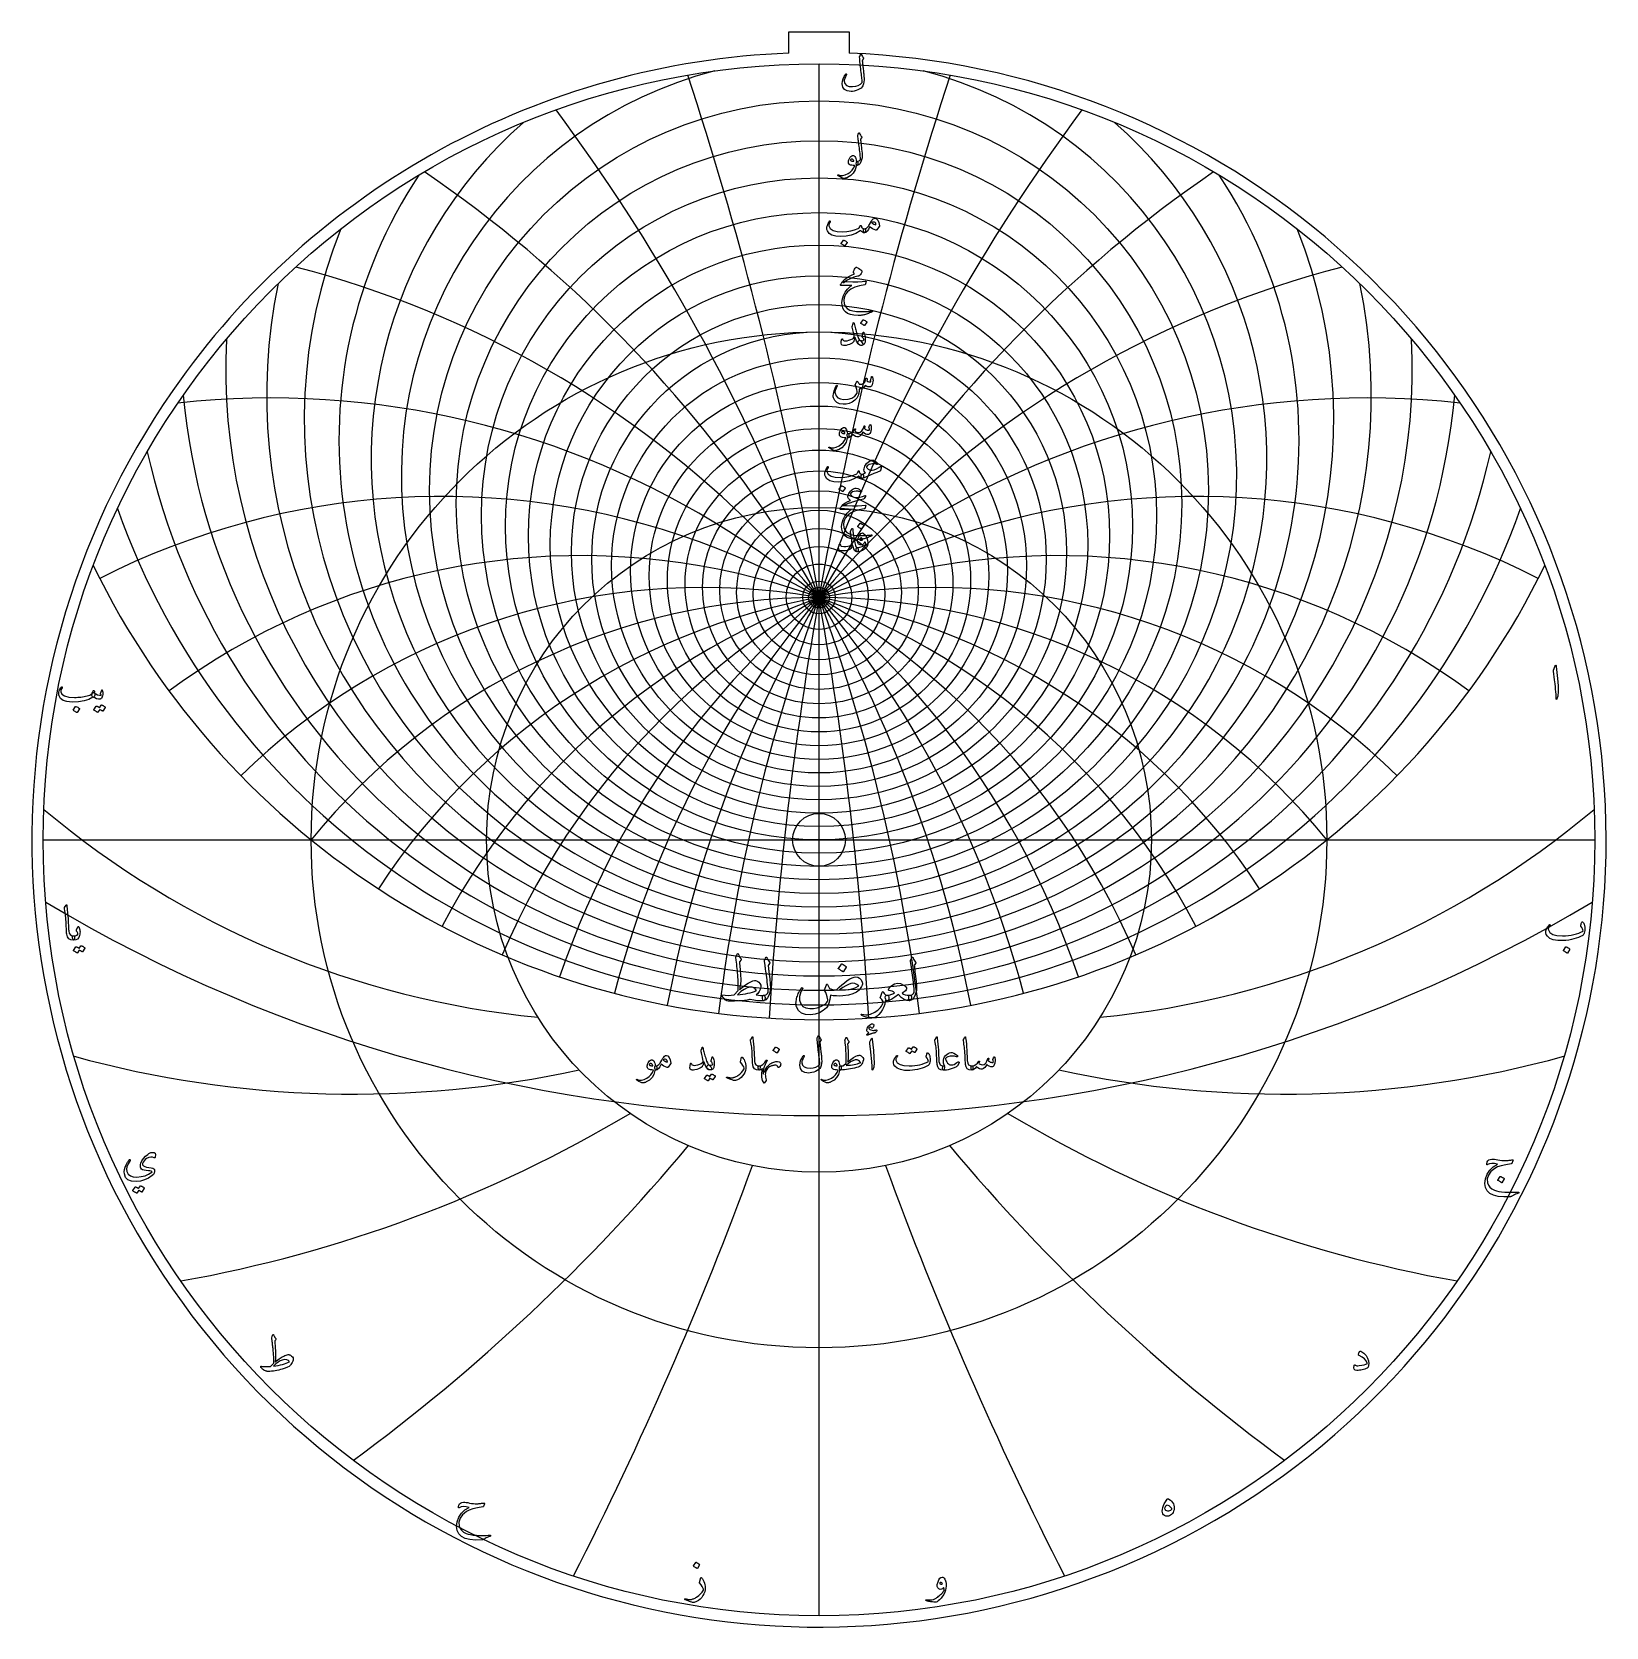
# Model space of a CAD drawing. Header units: millimetres. Extents: x -74 to 74, y -74 to 75.
import ezdxf

# ---------------------------------------------------------------- set-up
doc = ezdxf.new("R2010")
doc.units = ezdxf.units.MM
for name, color, linetype in [('CUT_INNER', 6, 'Continuous'), ('CUT_OUTER', 1, 'Continuous'), ('ENGRAVE', 7, 'Continuous'), ('ENGRAVE_FINE', 8, 'Continuous'), ('TEXT', 5, 'Continuous')]:
    doc.layers.add(name, color=color, linetype=linetype)

msp = doc.modelspace()

# ---------------------------------------------------------------- linework, layer by layer
at = {"layer": 'CUT_INNER'}
msp.add_circle((0, 0), 2.465, dxfattribs=at)
at = {"layer": 'CUT_OUTER'}
for points in [[(-2.8175, 75.4395), (2.8175, 75.4395), (2.8175, 73.4532)], [(-2.8175, 73.4532), (-2.8175, 75.4395)]]:
    msp.add_lwpolyline(points, dxfattribs=at)
for centre, radius, start, end in [((-0.0002, -0.0002), 73.5074, 145.195103, 87.803182), ((-0.0008, 0.0009), 73.5063, 92.196033, 145.195536)]:
    msp.add_arc(centre, radius, start, end, dxfattribs=at)
at = {"layer": 'ENGRAVE'}
for points in [[(0, -72.45), (0, 72.45)], [(-72.45, 0), (72.45, 0)], [(0, -72.45), (0, -31.0439)]]:
    msp.add_lwpolyline(points, dxfattribs=at)
for centre, radius in [((0, 0), 72.45), ((0, 32.6357), 36.3681), ((0, 27.5781), 25.0927), ((0, 0), 47.425), ((0, 24.6472), 15.8575), ((0, 0), 31.0439), ((0, 23.1037), 7.6944), ((0, 22.6206), 0.966)]:
    msp.add_circle(centre, radius, dxfattribs=at)
for centre, radius, start, end in [((0, 41.4982), 51.5787, 168.321204, 11.678796), ((0, 58.565), 75.3591, 205.930897, 334.069103), ((0, -38.404), 61.0246, 39, 141), ((0, -38.404), 61.0246, 39, 141), ((-18.0679, 67.4302), 84.3944, 229.930345, 264.433471), ((18.0679, 67.4302), 84.3944, 275.566529, 310.069655), ((-43.3927, 75.1583), 98.8981, 254.649234, 282.251734), ((43.3927, 75.1583), 98.8981, 257.748266, 285.350766), ((-81.4755, 81.4755), 124.602, 280.110978, 300.812853), ((81.4755, 81.4755), 124.602, 239.187147, 259.889022), ((-149.2277, 86.1567), 178.7205, 306.268884, 320.070135), ((149.2277, 86.1567), 178.7205, 219.929865, 233.731116), ((-332.2804, 89.0343), 347.2557, 332.979731, 339.880356), ((332.2804, 89.0343), 347.2557, 200.119644, 207.020269)]:
    msp.add_arc(centre, radius, start, end, dxfattribs=at)
at = {"layer": 'ENGRAVE_FINE'}
for centre, radius in [((0, 31.3947), 33.8802), ((0, 30.2818), 31.5237), ((0, 29.2825), 29.2825), ((0, 28.3847), 27.1428), ((0, 26.854), 23.1215), ((0, 26.2048), 21.2202), ((0, 25.6241), 19.3805), ((0, 25.1065), 17.5951), ((0, 24.2423), 14.1618), ((0, 23.8881), 12.5024), ((0, 23.5819), 10.8744), ((0, 23.3211), 9.2732), ((0, 22.9281), 6.134), ((0, 22.7928), 4.588), ((0, 22.6969), 3.0528), ((0, 22.6396), 1.5246)]:
    msp.add_circle(centre, radius, dxfattribs=at)
for centre, radius, start, end in [((0, 34.0218), 39.0063, 104.46207, 75.53793), ((-346.0876, -38.404), 351.4265, 3.549067, 18.208032), ((-346.0876, -38.404), 351.4265, 3.549067, 18.208032), ((346.0876, -38.404), 351.4265, 161.791968, 176.450933), ((346.0876, -38.404), 351.4265, 161.791968, 176.450933), ((-167.6636, -38.404), 178.4239, 7.145895, 36.6736), ((-167.6636, -38.404), 178.4239, 7.145895, 36.6736), ((167.6636, -38.404), 178.4239, 143.3264, 172.854105), ((167.6636, -38.404), 178.4239, 143.3264, 172.854105), ((0, 35.5735), 41.8171, 131.307855, 48.692145), ((0, 37.3156), 44.8269, 146.48771, 33.51229), ((-105.6977, -38.404), 122.0492, 10.840654, 55.662821), ((-105.6977, -38.404), 122.0492, 10.840654, 55.662821), ((105.6977, -38.404), 122.0492, 124.337179, 169.159346), ((105.6977, -38.404), 122.0492, 124.337179, 169.159346), ((0, 39.2781), 48.0678, 158.307565, 21.692435), ((-72.7263, -38.404), 94.9374, 14.688568, 75.445741), ((-72.7263, -38.404), 94.9374, 14.688568, 75.445741), ((72.7263, -38.404), 94.9374, 104.554259, 165.311432), ((72.7263, -38.404), 94.9374, 104.554259, 165.311432), ((0, 44.0214), 55.4072, 177.166321, 2.833679), ((-51.2057, -38.404), 79.6619, 18.753071, 96.251491), ((-51.2057, -38.404), 79.6619, 18.753071, 96.251491), ((0, 46.9054), 59.6129, 185.179056, 354.820944), ((51.2057, -38.404), 79.6619, 83.748509, 161.246929), ((51.2057, -38.404), 79.6619, 83.748509, 161.246929), ((0, 50.2231), 64.271, 192.562112, 347.437888), ((-35.2326, -38.404), 70.4651, 23.109812, 116.954145), ((-35.2326, -38.404), 70.4651, 23.109812, 116.954145), ((35.2326, -38.404), 70.4651, 63.045855, 156.890188), ((35.2326, -38.404), 70.4651, 63.045855, 156.890188), ((0, 54.0685), 69.4778, 199.448543, 340.551457), ((-22.2111, -38.404), 64.941, 27.851987, 126.345474), ((-22.2111, -38.404), 64.941, 27.851987, 126.345474), ((22.2111, -38.404), 64.941, 53.654526, 152.148013), ((22.2111, -38.404), 64.941, 53.654526, 152.148013), ((-10.7603, -38.404), 61.966, 33.097661, 134.238363), ((-10.7603, -38.404), 61.966, 33.097661, 134.238363), ((10.7603, -38.404), 61.966, 45.761637, 146.902339), ((10.7603, -38.404), 61.966, 45.761637, 146.902339), ((0, 115.0664), 140.816, 239.147014, 300.852986)]:
    msp.add_arc(centre, radius, start, end, dxfattribs=at)
at = {"layer": 'TEXT'}
for points in [[(3.8798, 73.3428), (3.8873, 73.3559), (3.8969, 73.3653), (3.9087, 73.3709), (3.9226, 73.3727), (3.9365, 73.3703), (3.9483, 73.3631), (3.958, 73.3511), (3.9655, 73.3342), (4.0054, 73.2359), (4.0479, 73.151), (4.0932, 73.0795), (4.1411, 73.0214), (4.1553, 73.0005), (4.1594, 72.9764), (4.1532, 72.9491), (4.1369, 72.9186), (4.1264, 72.9038), (4.1165, 72.8897), (4.1071, 72.876), (4.0983, 72.8629), (4.09, 72.8506), (4.0822, 72.8393), (4.075, 72.8291), (4.0683, 72.82), (4.0571, 72.8034), (4.049, 72.7836), (4.0442, 72.7606), (4.0426, 72.7343), (4.0477, 72.6603), (4.0544, 72.5795), (4.0627, 72.4921), (4.0726, 72.398), (4.0838, 72.2972), (4.0962, 72.1896), (4.1095, 72.0754), (4.124, 71.9545), (4.1402, 71.8339), (4.1545, 71.7205), (4.167, 71.6143), (4.1776, 71.5153), (4.1865, 71.4234), (4.1942, 71.3381), (4.2005, 71.2595), (4.2054, 71.1876), (4.211, 70.9747), (4.1936, 70.773), (4.1532, 70.5826), (4.0897, 70.4035), (4.0279, 70.2982), (3.9323, 70.201), (3.8029, 70.1118), (3.6398, 70.0307), (3.4631, 69.9635), (3.2971, 69.9161), (3.1417, 69.8885), (2.9971, 69.8807), (2.6351, 69.9305), (2.3759, 70.0671), (2.2195, 70.2905), (2.1659, 70.6006), (2.1846, 70.8317), (2.2452, 71.058), (2.3475, 71.2794), (2.4915, 71.4961), (2.5025, 71.5086), (2.514, 71.5164), (2.5261, 71.5194), (2.5387, 71.5175), (2.5521, 71.5124), (2.5622, 71.5057), (2.5692, 71.4974), (2.5729, 71.4875), (2.5756, 71.4728), (2.5751, 71.4586), (2.5713, 71.4449), (2.5644, 71.4318), (2.4661, 71.2403), (2.3983, 71.0772), (2.3611, 70.9425), (2.3544, 70.8362), (2.4259, 70.6073), (2.5804, 70.4474), (2.818, 70.3566), (3.1385, 70.3349), (3.4275, 70.3662), (3.673, 70.4388), (3.8752, 70.5526), (4.034, 70.7077), (4.0307, 70.7825), (4.0249, 70.87), (4.0168, 70.97), (4.0062, 71.0826), (3.9929, 71.2081), (3.9767, 71.3466), (3.9576, 71.4983), (3.9355, 71.6632), (3.9146, 71.8332), (3.8948, 72.0006), (3.876, 72.1653), (3.8584, 72.3273), (3.842, 72.4866), (3.8273, 72.6433), (3.8142, 72.7973), (3.8027, 72.9486), (3.7855, 73.0942), (3.7863, 73.1108), (3.7887, 73.1264), (3.7927, 73.1408), (3.7984, 73.1542)], [(3.6206, 65.7845), (3.6495, 65.8544), (3.672, 65.9098), (3.688, 65.9508), (3.6977, 65.9773), (3.7052, 65.9942), (3.7148, 66.0062), (3.7266, 66.0135), (3.7405, 66.0159), (3.7563, 66.0132), (3.7694, 66.0052), (3.7799, 65.9918), (3.7877, 65.973), (3.8233, 65.8812), (3.8659, 65.7984), (3.9154, 65.7248), (3.9719, 65.6602), (3.9877, 65.6396), (3.9922, 65.6163), (3.9856, 65.5904), (3.9676, 65.5617), (3.8733, 65.4289), (3.8798, 65.3694), (3.8862, 65.311), (3.8926, 65.2537), (3.8991, 65.1975), (3.9055, 65.1423), (3.9119, 65.0882), (3.9183, 65.0352), (3.9248, 64.9833), (3.9839, 64.5023), (4.0201, 64.1263), (4.0332, 63.8553), (4.0233, 63.6893), (3.9424, 63.388), (3.8369, 63.1655), (3.7068, 63.0217), (3.552, 62.9566), (3.5477, 62.9566), (3.5434, 62.9566), (3.5391, 62.9566), (3.5349, 62.9566), (3.5094, 62.9807), (3.4931, 63.0359), (3.4859, 63.1221), (3.4877, 63.2394), (3.4917, 63.2828), (3.5038, 63.3144), (3.5239, 63.3342), (3.552, 63.3422), (3.6607, 63.3639), (3.7512, 63.4033), (3.8235, 63.4603), (3.8776, 63.535), (3.874, 63.6248), (3.8675, 63.7268), (3.858, 63.8411), (3.8455, 63.9678), (3.8304, 64.1062), (3.8128, 64.2559), (3.7929, 64.4169), (3.7705, 64.5891), (3.7499, 64.7583), (3.7309, 64.9104), (3.7135, 65.0454), (3.6977, 65.1632), (3.684, 65.2639), (3.673, 65.3475), (3.6647, 65.4139), (3.6591, 65.4632), (3.6163, 65.7074), (3.6149, 65.7315), (3.6152, 65.7524), (3.6171, 65.77), (3.6206, 65.7845)], [(3.4663, 62.9095), (3.3659, 62.5568), (3.1974, 62.2614), (2.961, 62.0234), (2.6565, 61.8426), (2.6139, 61.8243), (2.5719, 61.8078), (2.5304, 61.7932), (2.4894, 61.7805), (2.4492, 61.7699), (2.4101, 61.7617), (2.3721, 61.756), (2.3351, 61.7526), (2.243, 61.7657), (2.1209, 61.8137), (1.9688, 61.8964), (1.7867, 62.014), (1.7672, 62.0309), (1.7556, 62.0472), (1.7522, 62.063), (1.7567, 62.0783), (1.7669, 62.09), (1.7803, 62.0954), (1.7969, 62.0943), (1.8167, 62.0868), (2.006, 62.0255), (2.2184, 62.0258), (2.4538, 62.0876), (2.7122, 62.2111), (2.9232, 62.3544), (3.0978, 62.5228), (3.236, 62.7164), (3.3378, 62.9352), (3.337, 62.943), (3.3346, 62.9491), (3.3305, 62.9537), (3.3249, 62.9566), (3.1774, 62.9652), (3.0518, 62.9823), (2.9481, 63.008), (2.8664, 63.0423), (2.8033, 63.0953), (2.7636, 63.1687), (2.7475, 63.2624), (2.755, 63.3765), (2.7575, 63.3916), (2.7604, 63.407), (2.7639, 63.4227), (2.7679, 63.4386), (2.7725, 63.4551), (2.7775, 63.4724), (2.7832, 63.4905), (2.7893, 63.5093), (2.8397, 63.6317), (2.9007, 63.7332), (2.9725, 63.8138), (3.055, 63.8735), (3.1393, 63.9062), (3.2167, 63.9057), (3.2872, 63.8719), (3.3506, 63.805), (3.4061, 63.7118), (3.4481, 63.6036), (3.4767, 63.4804), (3.492, 63.3422), (3.5004, 63.3424), (3.5086, 63.3428), (3.5165, 63.3434), (3.5241, 63.3444), (3.5318, 63.3453), (3.5397, 63.346), (3.5478, 63.3464), (3.5563, 63.3465), (3.5852, 63.3404), (3.6077, 63.3219), (3.6238, 63.2911), (3.6334, 63.248), (3.6374, 63.2006), (3.6366, 63.1526), (3.631, 63.1042), (3.6206, 63.0552), (3.6069, 63.012), (3.5916, 62.9813), (3.5748, 62.9628), (3.5563, 62.9566), (3.4749, 62.9566), (3.4743, 62.9489), (3.4727, 62.9384), (3.4701, 62.9253), (3.4663, 62.9095)], [(3.2606, 63.3894), (3.2157, 63.4678), (3.1664, 63.5233), (3.1128, 63.5557), (3.055, 63.565), (3.0204, 63.5559), (2.9896, 63.5415), (2.9626, 63.5217), (2.9393, 63.4965), (2.9318, 63.4831), (2.9307, 63.4686), (2.9361, 63.4531), (2.9479, 63.4365), (2.992, 63.3977), (3.056, 63.3712), (3.1399, 63.357), (3.2435, 63.3551), (3.2542, 63.3572), (3.2606, 63.3637), (3.2628, 63.3744), (3.2606, 63.3894)], [(0.9769, 57.767), (0.9922, 57.7836), (1.008, 57.7906), (1.0243, 57.7879), (1.0412, 57.7756), (1.054, 57.7595), (1.0583, 57.7413), (1.054, 57.7209), (1.0412, 57.6984), (0.9758, 57.5972), (0.9341, 57.5035), (0.9158, 57.4173), (0.9212, 57.3385), (1.0554, 57.0798), (1.3165, 56.8994), (1.7045, 56.7971), (2.2195, 56.773), (2.6016, 56.8011), (2.9682, 56.8597), (3.3193, 56.9489), (3.6548, 57.0686), (3.714, 57.1037), (3.763, 57.1575), (3.8018, 57.2301), (3.8305, 57.3214), (3.8401, 57.3474), (3.8562, 57.3653), (3.8787, 57.3752), (3.9076, 57.3771), (3.9282, 57.3683), (3.943, 57.3503), (3.9518, 57.3233), (3.9548, 57.2871), (3.9748, 57.1977), (4.0308, 57.1307), (4.1227, 57.0863), (4.2504, 57.0643), (4.2965, 57.0541), (4.3275, 57.0279), (4.3436, 56.9856), (4.3447, 56.9272), (4.3291, 56.8185), (4.3082, 56.7408), (4.282, 56.6942), (4.2504, 56.6787), (4.1564, 56.691), (4.0672, 56.728), (3.9829, 56.7896), (3.9033, 56.8758), (3.8966, 56.8793), (3.8851, 56.8769), (3.8688, 56.8686), (3.8476, 56.8544), (3.4481, 56.6294), (3.0121, 56.4687), (2.5397, 56.3723), (2.0309, 56.3402), (1.5607, 56.3723), (1.1954, 56.4687), (0.9351, 56.6294), (0.7798, 56.8544), (0.7445, 56.98), (0.7327, 57.1082), (0.7445, 57.2392), (0.7798, 57.3728), (0.8275, 57.4971), (0.8762, 57.6042), (0.926, 57.6942), (0.9769, 57.767)], [(5.2444, 58.0412), (5.3786, 57.9936), (5.4897, 57.8591), (5.5778, 57.6379), (5.6429, 57.33), (5.6453, 57.3077), (5.644, 57.2882), (5.6389, 57.2713), (5.6301, 57.2571), (5.3944, 56.9615), (5.3781, 56.9435), (5.3591, 56.9326), (5.3374, 56.9285), (5.313, 56.9315), (5.1529, 56.9861), (5.0024, 57.0557), (4.8615, 57.1404), (4.7303, 57.24), (4.6245, 56.9944), (4.5086, 56.819), (4.3824, 56.7138), (4.2461, 56.6787), (4.2309, 56.6843), (4.2151, 56.7012), (4.1987, 56.7293), (4.1818, 56.7687), (4.1559, 56.8661), (4.1465, 56.9443), (4.1537, 57.0033), (4.1776, 57.0429), (4.1915, 57.0523), (4.2076, 57.059), (4.2258, 57.063), (4.2461, 57.0643), (4.3436, 57.0809), (4.4389, 57.1264), (4.5321, 57.2009), (4.6232, 57.3043), (4.6631, 57.3642), (4.7228, 57.4628), (4.8023, 57.5999), (4.9017, 57.7756), (4.9793, 57.8918), (5.0623, 57.9748), (5.1507, 58.0246), (5.2444, 58.0412)], [(4.9359, 57.6213), (5.0163, 57.5544), (5.1073, 57.4992), (5.2091, 57.4558), (5.3216, 57.4242), (5.3154, 57.5086), (5.2926, 57.5774), (5.2533, 57.6307), (5.1973, 57.6685), (5.1328, 57.688), (5.0677, 57.6867), (5.0021, 57.6644), (4.9359, 57.6213)], [(2.2752, 55.9889), (2.2805, 55.9942), (2.288, 55.9974), (2.2977, 55.9985), (2.3094, 55.9974), (2.3927, 55.9637), (2.4712, 55.9224), (2.5448, 55.8737), (2.6137, 55.8175), (2.6203, 55.8089), (2.6233, 55.8003), (2.6225, 55.7918), (2.6179, 55.7832), (2.4166, 55.4576), (2.4091, 55.4498), (2.3994, 55.4479), (2.3876, 55.4519), (2.3737, 55.4618), (2.3617, 55.4704), (2.3426, 55.4833), (2.3167, 55.5004), (2.2837, 55.5218), (2.2433, 55.5475), (2.1948, 55.5775), (2.1383, 55.6118), (2.0738, 55.6504), (2.0652, 55.6568), (2.0609, 55.6632), (2.0609, 55.6697), (2.0652, 55.6761)], [(2.6051, 52.125), (3.1549, 52.1057), (3.6302, 52.1036), (4.0311, 52.1186), (4.3575, 52.1507), (4.3676, 52.1519), (4.3763, 52.1512), (4.3836, 52.1487), (4.3897, 52.1443), (4.3941, 52.1383), (4.3966, 52.1309), (4.3973, 52.1222), (4.3961, 52.1122), (4.3876, 52.0731), (4.3795, 52.0372), (4.3716, 52.0045), (4.3639, 51.975), (4.3566, 51.9488), (4.3495, 51.9258), (4.3427, 51.906), (4.3361, 51.8893), (4.3222, 51.8628), (4.3061, 51.8433), (4.2879, 51.8307), (4.2675, 51.8251), (3.7727, 51.7354), (3.342, 51.5948), (2.9757, 51.4033), (2.6736, 51.161), (2.521, 50.9866), (2.4101, 50.8021), (2.341, 50.6074), (2.3137, 50.4026), (2.34, 50.0809), (2.4444, 49.8188), (2.627, 49.6161), (2.8879, 49.4728), (3.0231, 49.4294), (3.1717, 49.3935), (3.3337, 49.3651), (3.5092, 49.3442), (3.6977, 49.3306), (3.8991, 49.3239), (4.1133, 49.3242), (4.3404, 49.3314), (4.4211, 49.3359), (4.5005, 49.341), (4.5786, 49.3467), (4.6553, 49.3528), (4.7301, 49.3595), (4.8026, 49.3667), (4.8726, 49.3745), (4.9402, 49.3828), (4.9609, 49.3839), (4.9756, 49.3785), (4.9844, 49.3667), (4.9874, 49.3485), (4.9858, 49.3274), (4.9809, 49.311), (4.9729, 49.2995), (4.9617, 49.2928), (4.8406, 49.2417), (4.726, 49.1954), (4.6178, 49.1538), (4.516, 49.1172), (4.421, 49.085), (4.3329, 49.0572), (4.2517, 49.0336), (4.1776, 49.0143), (4.1078, 49.0001), (4.0399, 48.9876), (3.9739, 48.9766), (3.9098, 48.9672), (3.8472, 48.96), (3.786, 48.9554), (3.7262, 48.9535), (3.6677, 48.9543), (3.2681, 48.9854), (2.935, 49.0529), (2.6683, 49.1568), (2.468, 49.2971), (2.321, 49.4725), (2.2184, 49.6774), (2.1603, 49.9117), (2.1466, 50.1755), (2.1887, 50.5027), (2.2891, 50.8203), (2.4479, 51.1283), (2.6651, 51.4266), (2.75, 51.5168), (2.8461, 51.6033), (2.9535, 51.6861), (3.0721, 51.7651), (2.0352, 51.7737), (2.0103, 51.7844), (1.9999, 51.8037), (2.0039, 51.8315), (2.0224, 51.8679), (2.0572, 51.9209), (2.0888, 51.9686), (2.1172, 52.0109), (2.1423, 52.0479), (2.1643, 52.0792), (2.183, 52.1047), (2.1986, 52.1242), (2.2109, 52.1379), (2.2387, 52.1403), (2.3137, 52.1389), (2.4358, 52.1338), (2.6051, 52.125)], [(3.6163, 52.622), (3.2419, 52.5243), (2.9114, 52.3982), (2.6249, 52.2436), (2.3823, 52.0607), (2.3451, 52.0326), (2.3105, 52.0168), (2.2786, 52.0133), (2.2495, 52.0222), (2.2154, 52.0626), (2.2205, 52.1196), (2.2647, 52.1933), (2.348, 52.2835), (2.5448, 52.4469), (2.7711, 52.5942), (3.0269, 52.7254), (3.3121, 52.8405), (3.2306, 52.9605), (3.2154, 52.9905), (3.2082, 53.0205), (3.209, 53.0505), (3.2178, 53.0805), (3.2754, 53.1948), (3.3281, 53.2894), (3.3761, 53.3641), (3.4192, 53.419), (3.4468, 53.445), (3.4738, 53.4586), (3.5003, 53.4599), (3.5263, 53.449), (3.6771, 53.3638), (3.8037, 53.284), (3.9063, 53.2096), (3.9848, 53.1405), (4, 53.1182), (4.0072, 53.0901), (4.0064, 53.0561), (3.9976, 53.0162), (3.97, 52.9538), (3.9258, 52.878), (3.865, 52.7889), (3.7877, 52.6863), (3.7673, 52.671), (3.732, 52.6552), (3.6816, 52.6389), (3.6163, 52.622)], [(3.2842, 48.1867), (3.3088, 48.0744), (3.3356, 47.9602), (3.3645, 47.8441), (3.3956, 47.7261), (3.4288, 47.6058), (3.4642, 47.4824), (3.5017, 47.3562), (3.5413, 47.227), (3.6214, 46.9945), (3.6945, 46.8199), (3.7606, 46.7032), (3.8198, 46.6443), (3.8715, 46.6092), (3.9237, 46.5596), (3.9764, 46.4956), (4.0297, 46.4172), (4.0801, 46.32), (4.094, 46.2468), (4.0715, 46.1978), (4.0126, 46.1729), (3.8222, 46.1922), (3.6538, 46.3186), (3.5073, 46.5521), (3.3828, 46.8928), (3.3801, 46.8984), (3.3763, 46.9024), (3.3715, 46.9048), (3.3656, 46.9056), (3.3613, 46.9048), (3.357, 46.9024), (3.3528, 46.8984), (3.3485, 46.8928), (3.3364, 46.8376), (3.3217, 46.7792), (3.3043, 46.7176), (3.2842, 46.6528), (3.2622, 46.5915), (3.2392, 46.5403), (3.2151, 46.4994), (3.1899, 46.4686), (3.0994, 46.3896), (2.9864, 46.3197), (2.8509, 46.2589), (2.6929, 46.2072), (2.5322, 46.1689), (2.393, 46.1526), (2.2752, 46.1582), (2.1788, 46.1858), (2.0963, 46.2549), (2.0588, 46.3765), (2.0663, 46.5505), (2.1188, 46.7771), (2.1239, 46.7846), (2.1306, 46.7899), (2.1389, 46.7931), (2.1488, 46.7942), (2.1605, 46.7929), (2.1702, 46.7889), (2.1777, 46.7822), (2.183, 46.7728), (2.2034, 46.7254), (2.2259, 46.686), (2.2505, 46.6547), (2.2773, 46.6314), (2.3609, 46.6003), (2.4744, 46.5928), (2.6179, 46.6089), (2.7915, 46.6485), (2.9765, 46.708), (3.1203, 46.7749), (3.2229, 46.8494), (3.2842, 46.9313), (3.2944, 47.0143), (3.2778, 47.1563), (3.2344, 47.3571), (3.1642, 47.6169), (3.1305, 47.7537), (3.1107, 47.8643), (3.1048, 47.9487), (3.1128, 48.0068), (3.1942, 48.2382), (3.2031, 48.2625), (3.2124, 48.2799), (3.2223, 48.2904), (3.2328, 48.2939), (3.2456, 48.2872), (3.2585, 48.2671), (3.2714, 48.2336), (3.2842, 48.1867)], [(4.1111, 48.5552), (4.1165, 48.5606), (4.124, 48.5638), (4.1336, 48.5649), (4.1454, 48.5638), (4.2287, 48.53), (4.3072, 48.4888), (4.3808, 48.4401), (4.4496, 48.3838), (4.4563, 48.3753), (4.4593, 48.3667), (4.4585, 48.3581), (4.4539, 48.3496), (4.2525, 48.0239), (4.245, 48.0162), (4.2354, 48.0143), (4.2236, 48.0183), (4.2097, 48.0282), (4.1976, 48.0368), (4.1786, 48.0496), (4.1527, 48.0668), (4.1197, 48.0882), (4.0793, 48.1139), (4.0308, 48.1439), (3.9743, 48.1782), (3.9098, 48.2167), (3.9012, 48.2232), (3.8969, 48.2296), (3.8969, 48.236), (3.9012, 48.2424)], [(4.1497, 46.8028), (4.1245, 46.8448), (4.1004, 46.881), (4.0774, 46.9112), (4.0554, 46.9356), (4.0396, 46.9565), (4.0308, 46.9806), (4.0289, 47.0079), (4.034, 47.0384), (4.124, 47.3641), (4.1366, 47.3925), (4.1529, 47.4005), (4.173, 47.3882), (4.1968, 47.3555), (4.2327, 47.2861), (4.2633, 47.2023), (4.2884, 47.104), (4.3082, 46.9913), (4.3198, 46.8831), (4.3243, 46.7771), (4.3219, 46.6732), (4.3125, 46.5714), (4.2973, 46.4828), (4.2772, 46.4054), (4.2523, 46.3392), (4.2225, 46.2843), (4.1859, 46.2436), (4.1358, 46.2115), (4.0723, 46.1879), (3.9955, 46.1729), (3.9167, 46.17), (3.8434, 46.1826), (3.7753, 46.2107), (3.7127, 46.2543), (3.6642, 46.3098), (3.6388, 46.3732), (3.6364, 46.4447), (3.657, 46.5243), (3.6899, 46.5894), (3.7287, 46.6303), (3.7735, 46.6472), (3.8241, 46.64), (3.9408, 46.6118), (4.0426, 46.6089), (4.1294, 46.6311), (4.2011, 46.6785), (4.2027, 46.6911), (4.1947, 46.716), (4.177, 46.7532), (4.1497, 46.8028)], [(4.8888, 43.2113), (4.8963, 43.23), (4.906, 43.2434), (4.9177, 43.2514), (4.9317, 43.2541), (4.9496, 43.252), (4.9649, 43.2455), (4.9775, 43.2348), (4.9874, 43.2198), (5.0117, 43.1663), (5.0291, 43.0999), (5.0396, 43.0206), (5.0431, 42.9285), (5.0337, 42.778), (5.0056, 42.635), (4.9587, 42.4995), (4.8931, 42.3715), (4.8706, 42.3407), (4.846, 42.3168), (4.8192, 42.3), (4.7903, 42.2901), (4.6856, 42.2834), (4.5728, 42.3018), (4.452, 42.3455), (4.3232, 42.4143), (4.2148, 42.2657), (4.0865, 42.1669), (3.9384, 42.1179), (3.7705, 42.1187), (3.765, 42.0283), (3.7571, 41.9414), (3.7468, 41.858), (3.7341, 41.778), (3.719, 41.7011), (3.7014, 41.6265), (3.6815, 41.5543), (3.6591, 41.4845), (3.6072, 41.3587), (3.537, 41.2425), (3.4486, 41.1359), (3.342, 41.0389), (3.0927, 40.8729), (2.829, 40.7561), (2.5507, 40.6887), (2.258, 40.6705), (1.9284, 40.7152), (1.6678, 40.8322), (1.4763, 41.0215), (1.354, 41.2832), (1.3374, 41.3774), (1.3347, 41.4888), (1.3459, 41.6174), (1.3711, 41.763), (1.4115, 41.9226), (1.4686, 42.0887), (1.5422, 42.2611), (1.6325, 42.44), (1.6397, 42.4513), (1.6485, 42.4593), (1.659, 42.4641), (1.671, 42.4657), (1.6831, 42.4647), (1.6935, 42.4614), (1.7024, 42.4561), (1.7096, 42.4486), (1.7144, 42.4376), (1.716, 42.4261), (1.7144, 42.414), (1.7096, 42.4015), (1.595, 42.1634), (1.5211, 41.9676), (1.4879, 41.8142), (1.4954, 41.7031), (1.6035, 41.458), (1.7739, 41.2799), (2.0063, 41.1688), (2.3009, 41.1246), (2.7127, 41.1509), (3.0614, 41.2553), (3.3469, 41.4379), (3.5691, 41.6988), (3.5683, 41.8707), (3.5402, 42.0523), (3.4848, 42.2435), (3.402, 42.4443), (3.3916, 42.4647), (3.386, 42.4829), (3.3852, 42.4989), (3.3892, 42.5129), (3.4122, 42.5607), (3.4342, 42.6055), (3.4551, 42.6474), (3.4749, 42.6864), (3.4936, 42.7219), (3.5113, 42.7533), (3.5279, 42.7808), (3.5434, 42.8042), (3.5523, 42.8141), (3.5616, 42.8181), (3.5715, 42.8163), (3.582, 42.8085), (3.5873, 42.8026), (3.5948, 42.7935), (3.6045, 42.7812), (3.6163, 42.7657), (3.6297, 42.7469), (3.6441, 42.725), (3.6597, 42.6998), (3.6763, 42.6714), (3.71, 42.6168), (3.7384, 42.5771), (3.7614, 42.5525), (3.7791, 42.5429), (3.8905, 42.5335), (4.0019, 42.5525), (4.1133, 42.5999), (4.2247, 42.6757), (4.2651, 42.726), (4.305, 42.8085), (4.3444, 42.9231), (4.3832, 43.0699), (4.387, 43.0838), (4.3939, 43.0956), (4.4041, 43.1052), (4.4175, 43.1127), (4.4301, 43.1175), (4.4421, 43.1191), (4.4537, 43.1175), (4.4646, 43.1127), (4.481, 43.0859), (4.4871, 43.0356), (4.4831, 42.9617), (4.4689, 42.8642), (4.5554, 42.8112), (4.6478, 42.7764), (4.7461, 42.7598), (4.8503, 42.7614), (4.8489, 42.7927), (4.8449, 42.8181), (4.8382, 42.8377), (4.8288, 42.8514), (4.8181, 42.8642), (4.8117, 42.8771), (4.8096, 42.8899), (4.8117, 42.9028)], [(4.7881, 38.7628), (4.7975, 38.7692), (4.8085, 38.7671), (4.8211, 38.7563), (4.8353, 38.7371), (4.8505, 38.7044), (4.862, 38.6578), (4.8698, 38.5973), (4.8738, 38.5228), (4.8752, 38.4382), (4.8706, 38.3557), (4.8602, 38.2754), (4.8438, 38.1972), (4.7962, 38.0451), (4.7431, 37.9358), (4.6848, 37.8694), (4.621, 37.8458), (4.4703, 37.8547), (4.3307, 37.894), (4.2025, 37.9639), (4.0854, 38.0644), (4.0051, 37.9061), (3.9098, 37.7826), (3.7994, 37.694), (3.6741, 37.6402), (3.5426, 37.6284), (3.4095, 37.6616), (3.2748, 37.7398), (3.1385, 37.863), (3.0282, 37.7224), (2.92, 37.622), (2.814, 37.5617), (2.7101, 37.5416), (2.6892, 37.5534), (2.6694, 37.5888), (2.6506, 37.6477), (2.6329, 37.7302), (2.6265, 37.8116), (2.6372, 37.8716), (2.6651, 37.9101), (2.7101, 37.9273), (2.9077, 37.972), (3.0807, 38.059), (3.229, 38.1884), (3.3528, 38.36), (3.3595, 38.3694), (3.3667, 38.3761), (3.3745, 38.3801), (3.3828, 38.3814), (3.3929, 38.3804), (3.402, 38.3771), (3.4101, 38.3718), (3.417, 38.3643), (3.421, 38.3413), (3.4117, 38.3022), (3.3889, 38.247), (3.3528, 38.1758), (3.4002, 38.1209), (3.4738, 38.0804), (3.5737, 38.0545), (3.6998, 38.0429), (3.857, 38.0759), (3.9944, 38.1833), (4.112, 38.3651), (4.2097, 38.6214), (4.2145, 38.6345), (4.2204, 38.6439), (4.2274, 38.6495), (4.2354, 38.6514), (4.2475, 38.6503), (4.2579, 38.6471), (4.2667, 38.6417), (4.274, 38.6342), (4.2793, 38.6235), (4.2825, 38.6128), (4.2836, 38.6021), (4.2825, 38.5914), (4.2397, 38.4114), (4.2898, 38.367), (4.35, 38.3279), (4.4204, 38.2941), (4.5011, 38.2657), (4.5795, 38.2473), (4.6392, 38.2433), (4.6802, 38.2537), (4.7024, 38.2786), (4.7097, 38.3166), (4.7056, 38.3707), (4.6904, 38.4409), (4.6639, 38.5271), (4.6684, 38.5515), (4.6907, 38.5989), (4.7306, 38.6693), (4.7881, 38.7628)], [(2.6244, 37.4945), (2.5239, 37.1418), (2.3555, 36.8464), (2.119, 36.6084), (1.8146, 36.4276), (1.772, 36.4093), (1.7299, 36.3928), (1.6884, 36.3782), (1.6475, 36.3655), (1.6073, 36.3549), (1.5682, 36.3467), (1.5302, 36.341), (1.4932, 36.3376), (1.4011, 36.3508), (1.279, 36.3987), (1.1269, 36.4814), (0.9448, 36.599), (0.9252, 36.6159), (0.9137, 36.6322), (0.9102, 36.648), (0.9148, 36.6633), (0.925, 36.6751), (0.9383, 36.6804), (0.9549, 36.6793), (0.9748, 36.6718), (1.1641, 36.6105), (1.3765, 36.6108), (1.6118, 36.6726), (1.8703, 36.7961), (2.0813, 36.9394), (2.2559, 37.1078), (2.3941, 37.3014), (2.4958, 37.5202), (2.495, 37.528), (2.4926, 37.5341), (2.4886, 37.5387), (2.483, 37.5416), (2.3354, 37.5502), (2.2098, 37.5673), (2.1062, 37.5931), (2.0245, 37.6273), (1.9613, 37.6804), (1.9217, 37.7537), (1.9056, 37.8475), (1.9131, 37.9615), (1.9155, 37.9767), (1.9185, 37.9921), (1.9219, 38.0077), (1.926, 38.0237), (1.9305, 38.0401), (1.9356, 38.0574), (1.9412, 38.0755), (1.9474, 38.0944), (1.9977, 38.2167), (2.0588, 38.3182), (2.1306, 38.3988), (2.213, 38.4586), (2.2974, 38.4912), (2.3748, 38.4907), (2.4452, 38.4569), (2.5087, 38.39), (2.5641, 38.2968), (2.6062, 38.1886), (2.6348, 38.0654), (2.6501, 37.9273), (2.6585, 37.9274), (2.6667, 37.9278), (2.6746, 37.9285), (2.6822, 37.9294), (2.6898, 37.9303), (2.6977, 37.931), (2.7059, 37.9314), (2.7143, 37.9315), (2.7433, 37.9254), (2.7658, 37.9069), (2.7818, 37.8761), (2.7915, 37.833), (2.7955, 37.7856), (2.7947, 37.7377), (2.7891, 37.6892), (2.7786, 37.6402), (2.765, 37.5971), (2.7497, 37.5663), (2.7328, 37.5478), (2.7143, 37.5416), (2.6329, 37.5416), (2.6324, 37.5339), (2.6308, 37.5234), (2.6281, 37.5103), (2.6244, 37.4945)], [(2.4187, 37.9744), (2.3737, 38.0529), (2.3244, 38.1083), (2.2709, 38.1407), (2.213, 38.1501), (2.1785, 38.141), (2.1477, 38.1265), (2.1206, 38.1067), (2.0973, 38.0815), (2.0899, 38.0681), (2.0888, 38.0537), (2.0941, 38.0381), (2.1059, 38.0215), (2.1501, 37.9827), (2.2141, 37.9562), (2.2979, 37.942), (2.4016, 37.9401), (2.4123, 37.9423), (2.4187, 37.9487), (2.4208, 37.9594), (2.4187, 37.9744)], [(0.7884, 34.8338), (0.8036, 34.8504), (0.8194, 34.8573), (0.8358, 34.8546), (0.8527, 34.8423), (0.8655, 34.8263), (0.8698, 34.8081), (0.8655, 34.7877), (0.8527, 34.7652), (0.7873, 34.664), (0.7455, 34.5703), (0.7273, 34.484), (0.7327, 34.4053), (0.8668, 34.1466), (1.1279, 33.9661), (1.516, 33.8638), (2.0309, 33.8397), (2.4131, 33.8678), (2.7797, 33.9265), (3.1308, 34.0157), (3.4663, 34.1354), (3.5255, 34.1704), (3.5745, 34.2243), (3.6133, 34.2968), (3.642, 34.3882), (3.6516, 34.4141), (3.6677, 34.4321), (3.6902, 34.442), (3.7191, 34.4439), (3.7397, 34.435), (3.7544, 34.4171), (3.7633, 34.39), (3.7662, 34.3539), (3.7863, 34.2644), (3.8423, 34.1975), (3.9341, 34.153), (4.0619, 34.1311), (4.1079, 34.1209), (4.139, 34.0947), (4.1551, 34.0523), (4.1561, 33.994), (4.1406, 33.8852), (4.1197, 33.8076), (4.0935, 33.761), (4.0619, 33.7455), (3.9679, 33.7578), (3.8787, 33.7947), (3.7943, 33.8563), (3.7148, 33.9425), (3.7081, 33.946), (3.6966, 33.9436), (3.6803, 33.9353), (3.6591, 33.9211), (3.2596, 33.6962), (2.8236, 33.5355), (2.3512, 33.4391), (1.8424, 33.407), (1.3722, 33.4391), (1.0069, 33.5355), (0.7466, 33.6962), (0.5913, 33.9211), (0.5559, 34.0467), (0.5442, 34.175), (0.5559, 34.3059), (0.5913, 34.4396), (0.639, 34.5638), (0.6877, 34.6709), (0.7375, 34.7609), (0.7884, 34.8338)], [(5.8314, 34.8209), (5.7458, 34.4781), (5.7361, 34.4615), (5.72, 34.446), (5.6975, 34.4315), (5.6686, 34.4181), (5.6045, 34.3955), (5.5363, 34.3705), (5.4642, 34.343), (5.388, 34.3132), (5.3078, 34.2812), (5.2236, 34.2473), (5.1353, 34.2115), (5.0431, 34.1739), (4.0576, 33.7455), (4.0126, 33.7554), (3.9762, 33.7851), (3.9483, 33.8346), (3.929, 33.904), (3.9258, 33.9776), (3.9462, 34.04), (3.9901, 34.0912), (4.0576, 34.1311), (4.066, 34.135), (4.0828, 34.1423), (4.1078, 34.1532), (4.1411, 34.1675), (4.1825, 34.185), (4.2317, 34.2055), (4.2886, 34.229), (4.3532, 34.2553), (4.2699, 34.3408), (4.2172, 34.4342), (4.195, 34.5357), (4.2033, 34.6452), (4.2857, 34.9058), (4.4261, 35.1262), (4.6242, 35.3064), (4.8802, 35.4465), (4.9362, 35.4596), (5.0013, 35.4561), (5.0755, 35.436), (5.1588, 35.3993), (5.2452, 35.3493), (5.3248, 35.2933), (5.3974, 35.2314), (5.463, 35.1637), (5.4814, 35.1388), (5.4897, 35.1155), (5.4879, 35.0938), (5.4758, 35.0737), (5.4576, 35.0582), (5.4373, 35.0501), (5.4148, 35.0496), (5.3901, 35.0566), (5.2619, 35.097), (5.1255, 35.1155), (4.9812, 35.112), (4.8288, 35.0866), (4.6909, 35.0453), (4.5814, 34.9902), (4.5003, 34.9211), (4.4475, 34.838), (4.4421, 34.8011), (4.4561, 34.7588), (4.4893, 34.7111), (4.5418, 34.6581), (4.6017, 34.6099), (4.6617, 34.5724), (4.7217, 34.5456), (4.7817, 34.5295), (4.9614, 34.525), (5.1534, 34.5628), (5.3577, 34.6428), (5.5744, 34.7652), (5.5977, 34.7799), (5.6204, 34.7941), (5.6427, 34.8078), (5.6643, 34.8209), (5.6852, 34.8332), (5.705, 34.8445), (5.7238, 34.8546), (5.7415, 34.8638), (5.7905, 34.8868), (5.8218, 34.8873), (5.8355, 34.8654), (5.8314, 34.8209)], [(2.0866, 33.0556), (2.092, 33.061), (2.0995, 33.0642), (2.1091, 33.0653), (2.1209, 33.0642), (2.2042, 33.0304), (2.2827, 32.9892), (2.3563, 32.9405), (2.4251, 32.8842), (2.4318, 32.8757), (2.4348, 32.8671), (2.434, 32.8585), (2.4294, 32.85), (2.228, 32.5243), (2.2205, 32.5166), (2.2109, 32.5147), (2.1991, 32.5187), (2.1852, 32.5286), (2.1731, 32.5372), (2.1541, 32.55), (2.1281, 32.5672), (2.0952, 32.5886), (2.0548, 32.6143), (2.0063, 32.6443), (1.9498, 32.6786), (1.8853, 32.7171), (1.8767, 32.7236), (1.8724, 32.73), (1.8724, 32.7364), (1.8767, 32.7428)], [(4.3468, 32.1499), (4.3503, 32.1196), (4.3307, 32.0631), (4.2882, 31.9804), (4.2225, 31.8714), (4.2086, 31.8537), (4.1926, 31.8393), (4.1743, 31.828), (4.154, 31.82), (3.8798, 31.7445), (3.6355, 31.6764), (3.4213, 31.6159), (3.2371, 31.5629), (3.0828, 31.5176), (2.9586, 31.4804), (2.8643, 31.4512), (2.8, 31.4301), (2.2816, 31.1987), (2.2452, 31.196), (2.2173, 31.2008), (2.198, 31.2132), (2.1873, 31.233), (2.1871, 31.2402), (2.1905, 31.249), (2.1978, 31.2595), (2.2088, 31.2715), (2.3143, 31.3706), (2.4723, 31.4751), (2.6827, 31.5849), (2.9457, 31.7), (2.8742, 31.7611), (2.814, 31.82), (2.765, 31.8768), (2.7272, 31.9314), (2.7039, 31.9911), (2.6983, 32.0631), (2.7103, 32.1475), (2.7401, 32.2442), (2.7883, 32.3449), (2.8557, 32.4455), (2.9425, 32.5462), (3.0485, 32.6469), (3.164, 32.734), (3.2746, 32.7937), (3.3803, 32.8261), (3.4813, 32.8312), (3.6181, 32.8036), (3.7416, 32.7465), (3.8517, 32.66), (3.9483, 32.5441), (3.9569, 32.5296), (3.9612, 32.5162), (3.9612, 32.5039), (3.9569, 32.4927), (3.9475, 32.4822), (3.9365, 32.4766), (3.924, 32.4758), (3.9098, 32.4798), (3.8467, 32.4999), (3.786, 32.5173), (3.7278, 32.532), (3.672, 32.5441), (3.6188, 32.5532), (3.5686, 32.5591), (3.5213, 32.5618), (3.477, 32.5612), (3.2925, 32.5395), (3.1375, 32.4873), (3.0119, 32.4046), (2.9157, 32.2913), (3.018, 32.1566), (3.1321, 32.0567), (3.258, 31.9916), (3.3956, 31.9614), (3.6005, 31.9592), (3.8209, 31.9914), (4.0568, 32.0578), (4.3082, 32.1585), (4.3187, 32.1612), (4.3286, 32.1606), (4.338, 32.1569), (4.3468, 32.1499)], [(2.5687, 31.2116), (3.1184, 31.1923), (3.5938, 31.1901), (3.9947, 31.2051), (4.3211, 31.2373), (4.3311, 31.2385), (4.3398, 31.2378), (4.3472, 31.2353), (4.3532, 31.2308), (4.3577, 31.2248), (4.3602, 31.2175), (4.3609, 31.2087), (4.3597, 31.1987), (4.3512, 31.1596), (4.3431, 31.1237), (4.3352, 31.0911), (4.3275, 31.0616), (4.3202, 31.0354), (4.3131, 31.0123), (4.3062, 30.9925), (4.2997, 30.9759), (4.2857, 30.9494), (4.2697, 30.9298), (4.2515, 30.9173), (4.2311, 30.9116), (3.7362, 30.8219), (3.3056, 30.6813), (2.9393, 30.4899), (2.6372, 30.2475), (2.4846, 30.0732), (2.3737, 29.8887), (2.3046, 29.694), (2.2773, 29.4891), (2.3035, 29.1675), (2.408, 28.9053), (2.5906, 28.7026), (2.8515, 28.5593), (2.9867, 28.516), (3.1353, 28.4801), (3.2973, 28.4517), (3.4727, 28.4308), (3.6613, 28.4171), (3.8626, 28.4105), (4.0769, 28.4107), (4.304, 28.4179), (4.3847, 28.4225), (4.4641, 28.4276), (4.5422, 28.4332), (4.6189, 28.4394), (4.6937, 28.4461), (4.7662, 28.4533), (4.8362, 28.4611), (4.9038, 28.4694), (4.9244, 28.4704), (4.9392, 28.4651), (4.948, 28.4533), (4.9509, 28.4351), (4.9493, 28.4139), (4.9445, 28.3976), (4.9365, 28.3861), (4.9252, 28.3794), (4.8042, 28.3282), (4.6896, 28.2819), (4.5814, 28.2404), (4.4796, 28.2037), (4.3846, 28.1716), (4.2965, 28.1437), (4.2153, 28.1202), (4.1411, 28.1009), (4.0714, 28.0867), (4.0035, 28.0741), (3.9375, 28.0631), (3.8733, 28.0538), (3.8108, 28.0465), (3.7496, 28.042), (3.6898, 28.0401), (3.6313, 28.0409), (3.2317, 28.072), (2.8986, 28.1394), (2.6319, 28.2433), (2.4316, 28.3837), (2.2845, 28.5591), (2.182, 28.7639), (2.1239, 28.9983), (2.1102, 29.262), (2.1522, 29.5893), (2.2527, 29.9069), (2.4115, 30.2148), (2.6286, 30.5132), (2.7135, 30.6034), (2.8097, 30.6899), (2.9171, 30.7726), (3.0357, 30.8516), (1.9988, 30.8602), (1.9739, 30.8709), (1.9635, 30.8902), (1.9675, 30.9181), (1.9859, 30.9545), (2.0208, 31.0075), (2.0524, 31.0552), (2.0807, 31.0975), (2.1059, 31.1344), (2.1279, 31.1658), (2.1466, 31.1912), (2.1622, 31.2108), (2.1745, 31.2244), (2.2023, 31.2268), (2.2773, 31.2255), (2.3994, 31.2204), (2.5687, 31.2116)], [(3.5649, 27.2864), (3.5959, 27.2715), (3.6206, 27.2479), (3.6388, 27.2157), (3.6505, 27.175), (3.6583, 27.1247), (3.6602, 27.0765), (3.6562, 27.0304), (3.6463, 26.9865), (3.6315, 26.949), (3.6131, 26.9222), (3.5908, 26.9062), (3.5649, 26.9008), (3.4366, 26.9364), (3.3303, 27.0262), (3.2459, 27.17), (3.1835, 27.3679), (3.1755, 27.402), (3.1685, 27.4316), (3.1626, 27.4566), (3.1578, 27.4771), (3.1541, 27.493), (3.1514, 27.5044), (3.1498, 27.5113), (3.1492, 27.5135), (3.1428, 27.5261), (3.1364, 27.5296), (3.13, 27.524), (3.1235, 27.5092), (3.0507, 27.3448), (2.9693, 27.2157), (2.8793, 27.122), (2.7808, 27.0636), (2.6378, 27.0187), (2.4701, 26.9908), (2.2778, 26.9801), (2.0609, 26.9865), (1.9161, 27.0312), (1.8371, 27.1397), (1.8239, 27.3119), (1.8767, 27.5478), (1.8887, 27.5762), (1.9035, 27.5971), (1.9209, 27.6105), (1.941, 27.6164), (1.9608, 27.6145), (1.9774, 27.6046), (1.9908, 27.5866), (2.0009, 27.5607), (2.0226, 27.5052), (2.0491, 27.4632), (2.0805, 27.4345), (2.1166, 27.4193), (2.3193, 27.3882), (2.5119, 27.385), (2.6943, 27.4096), (2.8664, 27.4621), (2.9412, 27.5012), (3.0025, 27.5542), (3.0504, 27.6212), (3.085, 27.7021), (3.0828, 27.7404), (3.0721, 27.8295), (3.0528, 27.9696), (3.025, 28.1605), (3.0108, 28.2627), (2.9982, 28.3549), (2.9872, 28.4373), (2.9779, 28.5097), (2.9698, 28.5717), (2.9629, 28.6227), (2.957, 28.6628), (2.9521, 28.6918), (2.9481, 28.7363), (2.9489, 28.7754), (2.9546, 28.8091), (2.965, 28.8375), (2.9816, 28.8727), (2.9971, 28.9055), (3.0116, 28.9359), (3.025, 28.9639), (3.037, 28.9895), (3.0475, 29.0126), (3.0563, 29.0334), (3.0635, 29.0517), (3.071, 29.0665), (3.0807, 29.0764), (3.0925, 29.0815), (3.1064, 29.0817), (3.1217, 29.0758), (3.1332, 29.0667), (3.1409, 29.0544), (3.145, 29.0389), (3.1711, 28.8197), (3.198, 28.612), (3.2257, 28.4159), (3.2542, 28.2312), (3.2833, 28.0581), (3.3126, 27.8965), (3.3422, 27.7464), (3.372, 27.6078), (3.4082, 27.4785), (3.4524, 27.3818), (3.5046, 27.3178), (3.5649, 27.2864)], [(4.0576, 28.6533), (4.087, 28.649), (4.1197, 28.6361), (4.1556, 28.6147), (4.1947, 28.5847), (4.3621, 28.4064), (4.4786, 28.2055), (4.5442, 27.9822), (4.5589, 27.7363), (4.5458, 27.6083), (4.5193, 27.4943), (4.4794, 27.3941), (4.4261, 27.3079), (4.2533, 27.1298), (4.0522, 27.0026), (3.8227, 26.9263), (3.5649, 26.9008), (3.5389, 26.907), (3.5166, 26.9255), (3.4982, 26.9563), (3.4834, 26.9994), (3.478, 27.0232), (3.4743, 27.0476), (3.4726, 27.0725), (3.4727, 27.0979), (3.4742, 27.1231), (3.4765, 27.1472), (3.4796, 27.1702), (3.4834, 27.1922), (3.495, 27.2302), (3.5124, 27.2586), (3.5357, 27.2773), (3.5649, 27.2864), (3.816, 27.3202), (4.034, 27.3829), (4.2188, 27.4744), (4.3704, 27.5949), (4.3631, 27.6552), (4.3543, 27.7031), (4.3439, 27.7387), (4.3318, 27.762), (4.3173, 27.7821), (4.304, 27.7953), (4.2916, 27.8014), (4.2804, 27.8006), (4.2726, 27.7979), (4.2665, 27.7942), (4.2619, 27.7894), (4.259, 27.7835), (4.2177, 27.6988), (4.1668, 27.6335), (4.1063, 27.5874), (4.0362, 27.5607), (3.8324, 27.5449), (3.6923, 27.6003), (3.616, 27.727), (3.6034, 27.9249), (3.6206, 28.0384), (3.6548, 28.1562), (3.7062, 28.2783), (3.7748, 28.4047), (3.8471, 28.5135), (3.9183, 28.5911), (3.9885, 28.6377), (4.0576, 28.6533)], [(3.8305, 29.5573), (3.8359, 29.5627), (3.8434, 29.5659), (3.853, 29.567), (3.8648, 29.5659), (3.9481, 29.5322), (4.0265, 29.4909), (4.1002, 29.4422), (4.169, 29.3859), (4.1757, 29.3774), (4.1786, 29.3688), (4.1778, 29.3602), (4.1733, 29.3517), (3.9719, 29.026), (3.9644, 29.0183), (3.9548, 29.0164), (3.943, 29.0204), (3.929, 29.0303), (3.917, 29.0389), (3.898, 29.0517), (3.872, 29.0689), (3.8391, 29.0903), (3.7986, 29.116), (3.7502, 29.146), (3.6937, 29.1803), (3.6291, 29.2188), (3.6206, 29.2253), (3.6163, 29.2317), (3.6163, 29.2381), (3.6206, 29.2445)], [(3.9162, 28.1905), (3.8736, 28.1785), (3.8401, 28.1466), (3.8158, 28.0949), (3.8005, 28.0234), (3.8008, 28.0122), (3.8016, 28.0041), (3.8029, 27.9993), (3.8048, 27.9977), (3.8479, 27.9873), (3.8916, 27.9816), (3.9357, 27.9808), (3.9805, 27.9848), (4.0198, 27.9932), (4.0522, 28.0052), (4.0777, 28.021), (4.0962, 28.0405), (4.0479, 28.1094), (4.0019, 28.1573), (3.958, 28.1844), (3.9162, 28.1905)], [(68.728, 16.1839), (68.7718, 16.2685), (68.8069, 16.2982), (68.8335, 16.2731), (68.8514, 16.1931), (68.9566, 15.0733), (69.0191, 14.3861), (69.0331, 13.8371), (68.9986, 13.4263), (68.9154, 13.1538), (68.9003, 13.1315), (68.8869, 13.1195), (68.8752, 13.1178), (68.8652, 13.1264), (68.8572, 13.1398), (68.8514, 13.1572), (68.848, 13.1787), (68.8469, 13.2041), (68.8469, 13.402), (68.8377, 13.612), (68.8195, 13.8339), (68.792, 14.0679), (68.786, 14.129), (68.768, 14.2941), (68.738, 14.5632), (68.6961, 14.9362), (68.5955, 15.7635), (68.5932, 15.8074), (68.5955, 15.848), (68.6024, 15.8851), (68.6138, 15.9189)], [(-67.6997, 13.7251), (-67.6953, 13.7228), (-67.6912, 13.7205), (-67.6873, 13.7182), (-67.6837, 13.716), (-67.6802, 13.7134), (-67.6763, 13.7102), (-67.6722, 13.7065), (-67.6677, 13.7022), (-67.6309, 13.6588), (-67.6163, 13.5971), (-67.624, 13.5171), (-67.654, 13.4189), (-67.6817, 13.3592), (-67.71, 13.3218), (-67.7389, 13.3066), (-67.7683, 13.3138), (-67.7831, 13.3209), (-67.7957, 13.3241), (-67.806, 13.3232), (-67.814, 13.3183), (-68.1888, 13.1132), (-68.6366, 12.9687), (-69.1577, 12.8847), (-69.7518, 12.8613), (-70.2323, 12.9024), (-70.595, 13.0121), (-70.8401, 13.1904), (-70.9675, 13.4372), (-70.9872, 13.5537), (-70.9915, 13.6703), (-70.9804, 13.7868), (-70.9538, 13.9033), (-70.9175, 14.0065), (-70.8727, 14.101), (-70.8193, 14.187), (-70.7573, 14.2644), (-70.7456, 14.2741), (-70.7333, 14.2804), (-70.7204, 14.2832), (-70.707, 14.2827), (-70.6944, 14.2772), (-70.6841, 14.2701), (-70.6761, 14.2613), (-70.6704, 14.2507), (-70.6679, 14.2404), (-70.6693, 14.2278), (-70.6747, 14.213), (-70.6841, 14.1958), (-70.7504, 14.0987), (-70.7938, 14.0039), (-70.8144, 13.9113), (-70.8121, 13.8211), (-70.7036, 13.5948), (-70.4511, 13.4326), (-70.0546, 13.3343), (-69.5141, 13.3001), (-69.3658, 13.3023), (-69.2176, 13.3092), (-69.0698, 13.3206), (-68.9223, 13.3366), (-68.7759, 13.3572), (-68.6315, 13.3823), (-68.4891, 13.412), (-68.3487, 13.4463), (-68.2125, 13.4852), (-68.1008, 13.524), (-68.0136, 13.5629), (-67.9511, 13.6017), (-67.927, 13.6223), (-67.9048, 13.6474), (-67.8847, 13.6771), (-67.8665, 13.7114), (-67.8495, 13.7497), (-67.8328, 13.7914), (-67.8164, 13.8365), (-67.8003, 13.8851), (-67.794, 13.8999), (-67.7843, 13.9125), (-67.7711, 13.9228), (-67.7546, 13.9308), (-67.7369, 13.935), (-67.7203, 13.9342), (-67.7049, 13.9282), (-67.6906, 13.9171), (-67.6792, 13.9016), (-67.6723, 13.8828), (-67.67, 13.8605), (-67.6723, 13.8348)], [(-67.8368, 13.3595), (-67.8865, 13.4066), (-67.9122, 13.4657), (-67.914, 13.5369), (-67.8917, 13.62), (-67.8434, 13.6945), (-67.7991, 13.74), (-67.7589, 13.7562), (-67.7226, 13.7434), (-67.5512, 13.63), (-67.3798, 13.5503), (-67.2084, 13.5043), (-67.037, 13.492), (-67.031, 13.4932), (-67.0267, 13.4966), (-67.0242, 13.5023), (-67.0233, 13.5103), (-67.0276, 13.5254), (-67.0405, 13.548), (-67.0619, 13.578), (-67.0919, 13.6154), (-67.0976, 13.6268), (-67.101, 13.6383), (-67.1022, 13.6497), (-67.101, 13.6611), (-66.9913, 13.9765), (-66.9862, 13.9885), (-66.9799, 13.997), (-66.9725, 14.0022), (-66.9639, 14.0039), (-66.9553, 14.0025), (-66.9479, 13.9982), (-66.9416, 13.991), (-66.9365, 13.981), (-66.9022, 13.8785), (-66.8816, 13.7765), (-66.8748, 13.6751), (-66.8816, 13.5743), (-66.9039, 13.4489), (-66.9342, 13.3469), (-66.9725, 13.2684), (-67.0187, 13.2132), (-67.0539, 13.1829), (-67.0862, 13.1607), (-67.1156, 13.1464), (-67.1421, 13.1401), (-67.2953, 13.1367), (-67.4621, 13.1721), (-67.6426, 13.2464), (-67.8368, 13.3595)], [(-69.4319, 12.4545), (-69.4262, 12.4603), (-69.4182, 12.4637), (-69.4079, 12.4648), (-69.3953, 12.4637), (-69.3065, 12.4277), (-69.2228, 12.3837), (-69.1442, 12.3317), (-69.0708, 12.2717), (-69.0637, 12.2626), (-69.0605, 12.2535), (-69.0614, 12.2443), (-69.0663, 12.2352), (-69.2811, 11.8878), (-69.2891, 11.8795), (-69.2993, 11.8775), (-69.3119, 11.8818), (-69.3268, 11.8924), (-69.3396, 11.9015), (-69.3599, 11.9152), (-69.3876, 11.9335), (-69.4227, 11.9564), (-69.4659, 11.9838), (-69.5176, 12.0158), (-69.5778, 12.0524), (-69.6467, 12.0935), (-69.6558, 12.1003), (-69.6604, 12.1072), (-69.6604, 12.1141), (-69.6558, 12.1209)], [(-67.0233, 12.5825), (-67.0176, 12.5882), (-67.0096, 12.5917), (-66.9993, 12.5928), (-66.9868, 12.5917), (-66.9418, 12.5748), (-66.8982, 12.5562), (-66.8561, 12.536), (-66.8154, 12.514), (-66.7758, 12.49), (-66.7371, 12.4637), (-66.6993, 12.4351), (-66.6623, 12.4043), (-66.6551, 12.3948), (-66.652, 12.3848), (-66.6528, 12.3743), (-66.6577, 12.3631), (-66.8771, 12.0158), (-66.8831, 12.0112), (-66.8919, 12.0112), (-66.9036, 12.0158), (-66.9182, 12.0249), (-66.9282, 12.0334), (-66.9445, 12.0449), (-66.967, 12.0596), (-66.9959, 12.0775), (-67.0313, 12.0988), (-67.0736, 12.1238), (-67.1227, 12.1525), (-67.1787, 12.1849), (-67.3524, 11.9152), (-67.3604, 11.907), (-67.3707, 11.905), (-67.3832, 11.9093), (-67.3981, 11.9198), (-67.4109, 11.929), (-67.4312, 11.9427), (-67.4589, 11.961), (-67.4941, 11.9838), (-67.5372, 12.0112), (-67.5889, 12.0432), (-67.6492, 12.0798), (-67.718, 12.1209), (-67.7251, 12.1278), (-67.7283, 12.1346), (-67.7274, 12.1415), (-67.7226, 12.1483), (-67.4986, 12.482), (-67.4929, 12.4877), (-67.4849, 12.4911), (-67.4746, 12.4923), (-67.4621, 12.4911), (-67.4238, 12.4787), (-67.3867, 12.4643), (-67.3507, 12.4478), (-67.3158, 12.4294), (-67.2821, 12.4093), (-67.2495, 12.3877), (-67.2181, 12.3647), (-67.1878, 12.3403)], [(-70.3073, -6.0851), (-70.2984, -6.0714), (-70.2901, -6.0623), (-70.2824, -6.0577), (-70.2753, -6.0577), (-70.2644, -6.0637), (-70.2547, -6.0817), (-70.2462, -6.1117), (-70.2387, -6.1537), (-70.201, -6.495), (-70.1702, -6.8107), (-70.1462, -7.1006), (-70.129, -7.3648), (-70.118, -7.5908), (-70.1079, -7.7933), (-70.0986, -7.9724), (-70.0902, -8.1281), (-70.0829, -8.2603), (-70.0771, -8.3692), (-70.0726, -8.4546), (-70.0696, -8.5165), (-70.0291, -8.7022), (-69.9394, -8.8388), (-69.8005, -8.9262), (-69.6126, -8.9644), (-69.5603, -8.9781), (-69.5269, -9.0101), (-69.5123, -9.0604), (-69.5166, -9.129), (-69.538, -9.2369), (-69.5612, -9.3141), (-69.586, -9.3603), (-69.6126, -9.3758), (-69.8771, -9.3409), (-70.0719, -9.2364), (-70.197, -9.0621), (-70.2524, -8.8182), (-70.2612, -8.7015), (-70.269, -8.5845), (-70.276, -8.4673), (-70.2821, -8.3497), (-70.2877, -8.2319), (-70.293, -8.1138), (-70.298, -7.9954), (-70.3027, -7.8767), (-70.3113, -7.6503), (-70.3233, -7.4465), (-70.3387, -7.2653), (-70.3576, -7.1066), (-70.3798, -6.9542), (-70.4055, -6.7918), (-70.4347, -6.6194), (-70.4672, -6.4371), (-70.4715, -6.4042), (-70.4707, -6.3742), (-70.4647, -6.3471), (-70.4535, -6.3228)], [(-69.3384, -8.4114), (-69.2104, -8.1281), (-69.1916, -8.0969), (-69.1716, -8.0858), (-69.1504, -8.0946), (-69.1281, -8.1235), (-69.087, -8.2099), (-69.055, -8.3), (-69.0322, -8.3939), (-69.0185, -8.4914), (-69.0142, -8.5932), (-69.0196, -8.6999), (-69.0347, -8.8115), (-69.0596, -8.9279), (-69.1353, -9.1238), (-69.2527, -9.2638), (-69.4118, -9.3478), (-69.6126, -9.3758), (-69.6357, -9.3612), (-69.6594, -9.3175), (-69.6837, -9.2447), (-69.7086, -9.1427), (-69.7157, -9.0881), (-69.7143, -9.0433), (-69.7043, -9.0081), (-69.6857, -8.9827), (-69.6709, -8.973), (-69.6537, -8.9667), (-69.6343, -8.9639), (-69.6126, -8.9644), (-69.4861, -8.9604), (-69.3761, -8.9347), (-69.2827, -8.8873), (-69.2058, -8.8182), (-69.2024, -8.8128), (-69.2013, -8.8056), (-69.2024, -8.7968), (-69.2058, -8.7862), (-69.2238, -8.7216), (-69.2504, -8.6559), (-69.2855, -8.5891), (-69.3292, -8.5211), (-69.3435, -8.4954), (-69.3498, -8.4686), (-69.3481, -8.4406), (-69.3384, -8.4114)], [(71.3379, -7.6756), (71.3686, -7.7142), (71.3967, -7.7567), (71.4223, -7.8033), (71.4453, -7.8539), (71.4657, -7.9081), (71.4836, -7.9658), (71.4989, -8.027), (71.5116, -8.0915), (71.5281, -8.2212), (71.5321, -8.3497), (71.5236, -8.4771), (71.5024, -8.6034), (71.4704, -8.7159), (71.4293, -8.8068), (71.379, -8.8759), (71.3196, -8.9233), (71.1311, -9.023), (70.9311, -9.1118), (70.7198, -9.1898), (70.497, -9.2569), (70.2627, -9.3126), (70.0171, -9.3563), (69.76, -9.3881), (69.4915, -9.4078), (68.9882, -9.4026), (68.5751, -9.3323), (68.2524, -9.197), (68.0198, -8.9964), (67.9244, -8.8396), (67.8804, -8.6708), (67.8879, -8.49), (67.9467, -8.2972), (67.9666, -8.2556), (67.9896, -8.2132), (68.0157, -8.1699), (68.045, -8.1258), (68.0774, -8.0808), (68.113, -8.0349), (68.1517, -7.9882), (68.1935, -7.9407), (68.2075, -7.9273), (68.2221, -7.919), (68.2372, -7.9158), (68.2529, -7.9178), (68.2635, -7.9218), (68.2723, -7.9293), (68.2795, -7.9401), (68.2849, -7.9544), (68.2875, -7.9678), (68.2861, -7.9807), (68.2806, -7.993), (68.2712, -8.0047), (68.2321, -8.0512), (68.1969, -8.0995), (68.1658, -8.1495), (68.1387, -8.2012), (68.1201, -8.2506), (68.1101, -8.2983), (68.1087, -8.3443), (68.1158, -8.3886), (68.2586, -8.6471), (68.5271, -8.8285), (68.9213, -8.9327), (69.4412, -8.9599), (69.727, -8.9489), (69.9994, -8.925), (70.2583, -8.8883), (70.5038, -8.8388), (70.7362, -8.7763), (70.9557, -8.7011), (71.1624, -8.613), (71.3562, -8.512), (71.3373, -8.4177), (71.2945, -8.3132), (71.2276, -8.1983), (71.1368, -8.0732), (71.1339, -8.0612), (71.1345, -8.0389), (71.1385, -8.0064), (71.1459, -7.9635), (71.1479, -7.9593), (71.1494, -7.9555), (71.1502, -7.9524), (71.1505, -7.9498), (71.1654, -7.8916), (71.1871, -7.8264), (71.2156, -7.7544), (71.2511, -7.6756), (71.2668, -7.6516), (71.2865, -7.6436), (71.3102, -7.6516), (71.3379, -7.6756)], [(-68.9316, -9.8922), (-68.9259, -9.8865), (-68.9179, -9.8831), (-68.9076, -9.8819), (-68.8951, -9.8831), (-68.8501, -9.8999), (-68.8065, -9.9185), (-68.7644, -9.9388), (-68.7237, -9.9608), (-68.6841, -9.9848), (-68.6454, -10.011), (-68.6076, -10.0396), (-68.5706, -10.0705), (-68.5634, -10.0799), (-68.5603, -10.0899), (-68.5611, -10.1004), (-68.566, -10.1116), (-68.7854, -10.4589), (-68.7914, -10.4635), (-68.8002, -10.4635), (-68.8119, -10.4589), (-68.8265, -10.4498), (-68.8365, -10.4414), (-68.8528, -10.4298), (-68.8753, -10.4151), (-68.9042, -10.3972), (-68.9396, -10.376), (-68.9819, -10.351), (-69.031, -10.3223), (-69.087, -10.2898), (-69.2607, -10.5595), (-69.2687, -10.5678), (-69.279, -10.5698), (-69.2915, -10.5655), (-69.3064, -10.5549), (-69.3192, -10.5458), (-69.3395, -10.5321), (-69.3672, -10.5138), (-69.4024, -10.4909), (-69.4455, -10.4635), (-69.4972, -10.4315), (-69.5575, -10.3949), (-69.6263, -10.3538), (-69.6334, -10.347), (-69.6366, -10.3401), (-69.6357, -10.3333), (-69.6309, -10.3264), (-69.4069, -9.9928), (-69.4012, -9.987), (-69.3932, -9.9836), (-69.3829, -9.9825), (-69.3704, -9.9836), (-69.3321, -9.996), (-69.295, -10.0105), (-69.259, -10.0269), (-69.2241, -10.0453), (-69.1904, -10.0655), (-69.1578, -10.087), (-69.1264, -10.11), (-69.0961, -10.1344)], [(69.7428, -10.0019), (69.7486, -9.9962), (69.7566, -9.9928), (69.7668, -9.9916), (69.7794, -9.9928), (69.8682, -10.0288), (69.9519, -10.0727), (70.0305, -10.1247), (70.1039, -10.1847), (70.111, -10.1939), (70.1142, -10.203), (70.1133, -10.2121), (70.1085, -10.2213), (69.8937, -10.5686), (69.8857, -10.5769), (69.8754, -10.5789), (69.8628, -10.5746), (69.848, -10.5641), (69.8351, -10.5549), (69.8148, -10.5412), (69.7871, -10.5229), (69.752, -10.5001), (69.7089, -10.4726), (69.6572, -10.4407), (69.5969, -10.4041), (69.528, -10.363), (69.5189, -10.3561), (69.5143, -10.3492), (69.5143, -10.3424), (69.5189, -10.3355)], [(-6.4156, -14.8952), (-6.4941, -14.9224), (-6.587, -14.9467), (-6.6941, -14.9681), (-6.8155, -14.9867), (-6.9512, -15.0031), (-7.1011, -15.0181), (-7.2654, -15.0316), (-7.4439, -15.0438), (-7.9052, -15.0638), (-8.2551, -15.0666), (-8.4937, -15.0524), (-8.6208, -15.0209), (-8.749, -14.9335), (-8.8707, -14.8196), (-8.986, -14.6792), (-9.0949, -14.5125), (-9.106, -14.4857), (-9.1049, -14.4682), (-9.0917, -14.46), (-9.0664, -14.4611), (-8.7682, -14.5032), (-8.4794, -14.5211), (-8.1998, -14.5146), (-7.9295, -14.4839), (-7.5467, -14.0726), (-7.5398, -13.9655), (-7.536, -13.8441), (-7.5355, -13.7084), (-7.5382, -13.5584), (-7.5437, -13.3949), (-7.5517, -13.2185), (-7.5623, -13.0293), (-7.5753, -12.8272), (-7.5903, -12.6174), (-7.6067, -12.4108), (-7.6246, -12.2075), (-7.6439, -12.0074), (-7.6646, -11.8108), (-7.6867, -11.6182), (-7.7103, -11.4295), (-7.7353, -11.2447), (-7.7753, -10.9762), (-7.7579, -10.9287), (-7.7403, -10.8834), (-7.7222, -10.8402), (-7.7039, -10.7991), (-7.6855, -10.7602), (-7.6674, -10.7234), (-7.6498, -10.6888), (-7.6324, -10.6563), (-7.6228, -10.6438), (-7.611, -10.6348), (-7.5971, -10.6295), (-7.581, -10.6277), (-7.5621, -10.632), (-7.5453, -10.6448), (-7.5307, -10.6663), (-7.5182, -10.6963), (-7.4707, -10.8191), (-7.4196, -10.9248), (-7.365, -11.0133), (-7.3068, -11.0847), (-7.28, -11.1194), (-7.2682, -11.1547), (-7.2715, -11.1908), (-7.2897, -11.2276), (-7.3982, -11.3704), (-7.415, -11.3943), (-7.4253, -11.4204), (-7.4293, -11.4486), (-7.4268, -11.4789), (-7.3679, -12.1331), (-7.3282, -12.6387), (-7.3079, -12.9957), (-7.3068, -13.2042), (-7.3113, -13.2735), (-7.3189, -13.3499), (-7.3298, -13.4335), (-7.3439, -13.5242), (-7.3605, -13.622), (-7.3789, -13.727), (-7.3991, -13.8391), (-7.4211, -13.9583), (-7.1529, -13.742), (-6.8798, -13.5499), (-6.6016, -13.382), (-6.3185, -13.2385), (-6.1685, -13.1774), (-6.0385, -13.1428), (-5.9286, -13.1346), (-5.8386, -13.1528), (-5.724, -13.2128), (-5.6201, -13.3013), (-5.5269, -13.4185), (-5.4444, -13.5641), (-5.433, -13.5981), (-5.4273, -13.637), (-5.4273, -13.6809), (-5.433, -13.7298), (-5.4922, -13.9605), (-5.5844, -14.1611), (-5.7093, -14.3318), (-5.8672, -14.4725), (-5.6565, -14.5053), (-5.4701, -14.5239), (-5.308, -14.5282), (-5.1702, -14.5182), (-5.1334, -14.5203), (-5.1031, -14.5382), (-5.0791, -14.5718), (-5.0616, -14.621), (-5.0431, -14.7221), (-5.0388, -14.8081), (-5.0488, -14.8792), (-5.0731, -14.9352), (-5.1027, -14.9777), (-5.1288, -15.0081), (-5.1513, -15.0263), (-5.1702, -15.0324), (-5.458, -15.0409), (-5.7615, -15.0209), (-6.0807, -14.9724), (-6.4156, -14.8952)], [(-5.0845, -11.2618), (-5.0459, -11.1686), (-5.0159, -11.0947), (-4.9945, -11.0401), (-4.9817, -11.0048), (-4.9717, -10.9823), (-4.9588, -10.9662), (-4.9431, -10.9566), (-4.9245, -10.9533), (-4.9035, -10.9569), (-4.886, -10.9676), (-4.872, -10.9855), (-4.8617, -11.0105), (-4.8142, -11.1329), (-4.7574, -11.2433), (-4.6914, -11.3415), (-4.616, -11.4275), (-4.595, -11.455), (-4.5889, -11.4861), (-4.5978, -11.5207), (-4.6217, -11.5589), (-4.7474, -11.736), (-4.7389, -11.8153), (-4.7303, -11.8931), (-4.7217, -11.9695), (-4.7131, -12.0445), (-4.7046, -12.1181), (-4.696, -12.1902), (-4.6874, -12.2609), (-4.6789, -12.3302), (-4.6, -12.9714), (-4.5518, -13.4727), (-4.5343, -13.8341), (-4.5475, -14.0555), (-4.6553, -14.4571), (-4.796, -14.7539), (-4.9695, -14.9456), (-5.1759, -15.0324), (-5.1816, -15.0324), (-5.1873, -15.0324), (-5.193, -15.0324), (-5.1987, -15.0324), (-5.2327, -15.0002), (-5.2544, -14.9267), (-5.2641, -14.8117), (-5.2616, -14.6553), (-5.2562, -14.5975), (-5.2402, -14.5553), (-5.2134, -14.5289), (-5.1759, -14.5182), (-5.0309, -14.4893), (-4.9102, -14.4368), (-4.8138, -14.3607), (-4.7417, -14.2611), (-4.7465, -14.1415), (-4.7553, -14.0055), (-4.768, -13.853), (-4.7846, -13.6841), (-4.8047, -13.4995), (-4.8281, -13.2999), (-4.8547, -13.0853), (-4.8845, -12.8557), (-4.912, -12.6301), (-4.9374, -12.4273), (-4.9606, -12.2473), (-4.9817, -12.0902), (-4.9999, -11.956), (-5.0145, -11.8446), (-5.0256, -11.756), (-5.0331, -11.6903), (-5.0902, -11.3647), (-5.092, -11.3325), (-5.0916, -11.3047), (-5.0891, -11.2811), (-5.0845, -11.2618)], [(2.0909, -11.5989), (2.0981, -11.5918), (2.1081, -11.5875), (2.1209, -11.586), (2.1366, -11.5875), (2.2477, -11.6325), (2.3523, -11.6875), (2.4505, -11.7524), (2.5422, -11.8274), (2.5512, -11.8388), (2.5551, -11.8503), (2.554, -11.8617), (2.548, -11.8731), (2.2794, -12.3073), (2.2695, -12.3177), (2.2566, -12.3202), (2.2409, -12.3148), (2.2223, -12.3016), (2.2063, -12.2902), (2.1809, -12.273), (2.1463, -12.2502), (2.1023, -12.2216), (2.0484, -12.1873), (1.9838, -12.1473), (1.9085, -12.1016), (1.8224, -12.0502), (1.811, -12.0417), (1.8053, -12.0331), (1.8053, -12.0245), (1.811, -12.0159)], [(8.5579, -11.2618), (8.5965, -11.1686), (8.6265, -11.0947), (8.6479, -11.0401), (8.6608, -11.0048), (8.6708, -10.9823), (8.6836, -10.9662), (8.6993, -10.9566), (8.7179, -10.9533), (8.739, -10.9569), (8.7565, -10.9676), (8.7704, -10.9855), (8.7807, -11.0105), (8.8282, -11.1329), (8.885, -11.2433), (8.951, -11.3415), (9.0264, -11.4275), (9.0475, -11.455), (9.0535, -11.4861), (9.0446, -11.5207), (9.0207, -11.5589), (8.895, -11.736), (8.9036, -11.8153), (8.9121, -11.8931), (8.9207, -11.9695), (8.9293, -12.0445), (8.9378, -12.1181), (8.9464, -12.1902), (8.955, -12.2609), (8.9635, -12.3302), (9.0425, -12.9714), (9.0907, -13.4727), (9.1082, -13.8341), (9.0949, -14.0555), (8.9871, -14.4571), (8.8464, -14.7539), (8.6729, -14.9456), (8.4665, -15.0324), (8.4608, -15.0324), (8.4551, -15.0324), (8.4494, -15.0324), (8.4437, -15.0324), (8.4098, -15.0002), (8.388, -14.9267), (8.3783, -14.8117), (8.3808, -14.6553), (8.3862, -14.5975), (8.4023, -14.5553), (8.429, -14.5289), (8.4665, -14.5182), (8.6115, -14.4893), (8.7322, -14.4368), (8.8286, -14.3607), (8.9007, -14.2611), (8.8959, -14.1415), (8.8871, -14.0055), (8.8745, -13.853), (8.8579, -13.6841), (8.8377, -13.4995), (8.8143, -13.2999), (8.7877, -13.0853), (8.7579, -12.8557), (8.7304, -12.6301), (8.705, -12.4273), (8.6818, -12.2473), (8.6608, -12.0902), (8.6426, -11.956), (8.6279, -11.8446), (8.6168, -11.756), (8.6093, -11.6903), (8.5522, -11.3647), (8.5504, -11.3325), (8.5508, -11.3047), (8.5533, -11.2811), (8.5579, -11.2618)], [(3.4277, -12.7872), (3.627, -12.8165), (3.7962, -12.91), (3.9355, -13.0678), (4.0447, -13.2899), (4.0569, -13.3749), (4.0476, -13.4699), (4.0169, -13.5749), (3.9648, -13.6898), (3.9048, -13.8005), (3.8505, -13.8926), (3.8019, -13.9662), (3.7591, -14.0212), (3.5092, -14.2268), (3.1707, -14.3868), (2.7436, -14.5011), (2.228, -14.5696), (1.9178, -14.5846), (1.621, -14.5782), (1.3379, -14.5503), (1.0683, -14.5011), (1.0048, -14.9199), (0.9226, -15.2566), (0.8219, -15.5112), (0.7027, -15.6836), (0.3899, -15.9496), (0.0343, -16.1478), (-0.3642, -16.2781), (-0.8055, -16.3406), (-1.27, -16.3188), (-1.641, -16.1849), (-1.9185, -15.9389), (-2.1023, -15.5808), (-2.1181, -15.5253), (-2.1309, -15.4673), (-2.1409, -15.4067), (-2.1481, -15.3437), (-2.1516, -15.2785), (-2.1509, -15.2116), (-2.1459, -15.1429), (-2.1366, -15.0723), (-2.1166, -14.9476), (-2.0909, -14.8246), (-2.0595, -14.7033), (-2.0224, -14.5839), (-1.9799, -14.4666), (-1.9324, -14.3518), (-1.8799, -14.2395), (-1.8224, -14.1297), (-1.7969, -14.0851), (-1.7717, -14.0426), (-1.7469, -14.0022), (-1.7224, -13.964), (-1.6987, -13.928), (-1.676, -13.8941), (-1.6544, -13.8623), (-1.6339, -13.8326), (-1.6193, -13.8159), (-1.6039, -13.8055), (-1.5878, -13.8016), (-1.571, -13.8041), (-1.5532, -13.8109), (-1.5396, -13.8198), (-1.5303, -13.8309), (-1.5253, -13.8441), (-1.5239, -13.8591), (-1.5253, -13.8755), (-1.5296, -13.8933), (-1.5368, -13.9126), (-1.5785, -13.9758), (-1.6182, -14.0455), (-1.6557, -14.1215), (-1.691, -14.204), (-1.7653, -14.415), (-1.811, -14.6139), (-1.8281, -14.8006), (-1.8167, -14.9752), (-1.7099, -15.3069), (-1.5153, -15.5479), (-1.2329, -15.6983), (-0.8626, -15.7579), (-0.5049, -15.7411), (-0.1571, -15.6736), (0.1807, -15.5554), (0.5084, -15.3866), (0.6074, -15.3162), (0.6927, -15.2309), (0.7645, -15.1305), (0.8227, -15.0152), (0.8294, -14.9992), (0.8327, -14.9795), (0.8323, -14.9563), (0.8284, -14.9295), (0.778, -14.6739), (0.7127, -14.4496), (0.6323, -14.2568), (0.537, -14.0954), (0.5181, -14.0658), (0.507, -14.0397), (0.5038, -14.0172), (0.5084, -13.9983), (0.6855, -13.5299), (0.7109, -13.4945), (0.7355, -13.4799), (0.7595, -13.4859), (0.7827, -13.5127), (0.994, -13.8726), (1.1072, -13.9262), (1.2526, -13.9669), (1.43, -13.9948), (1.6396, -14.0097), (1.8885, -13.7673), (2.1381, -13.5427), (2.3884, -13.336), (2.6394, -13.1471), (2.8793, -12.9896), (3.0907, -12.8772), (3.2735, -12.8097), (3.4277, -12.7872)], [(3.7077, -13.6327), (3.5324, -13.4992), (3.3492, -13.4185), (3.1582, -13.3906), (2.9593, -13.4156), (2.7436, -13.4917), (2.4965, -13.617), (2.218, -13.7916), (1.9081, -14.0155), (2.4726, -14.0172), (2.9607, -13.954), (3.3724, -13.8259), (3.7077, -13.6327)], [(8.4665, -14.5182), (8.5501, -14.5307), (8.6065, -14.5682), (8.6358, -14.6307), (8.6379, -14.7181), (8.6101, -14.8535), (8.5722, -14.9509), (8.5244, -15.0106), (8.4665, -15.0324), (8.2034, -15.0084), (7.9395, -14.9024), (7.6749, -14.7142), (7.4096, -14.4439), (7.0751, -14.7035), (6.7912, -14.8881), (6.5581, -14.9977), (6.3756, -15.0324), (6.3153, -15.0188), (6.2656, -14.9781), (6.2267, -14.9102), (6.1985, -14.8153), (6.1903, -14.6896), (6.2171, -14.5982), (6.2788, -14.541), (6.3756, -14.5182), (6.4636, -14.5096), (6.5506, -14.4953), (6.6364, -14.4753), (6.7212, -14.4496), (6.805, -14.4179), (6.8876, -14.3797), (6.9692, -14.335), (7.0497, -14.284), (6.9508, -14.2033), (6.8312, -14.1383), (6.6909, -14.089), (6.5298, -14.0555), (6.5152, -14.0494), (6.5056, -14.0369), (6.5009, -14.018), (6.5013, -13.9926), (6.5284, -13.9051), (6.587, -13.8084), (6.677, -13.7023), (6.7984, -13.587), (7.0515, -13.4352), (7.3197, -13.3799), (7.6028, -13.421), (7.9009, -13.5584), (8.0273, -13.6463), (8.1152, -13.7327), (8.1645, -13.8177), (8.1752, -13.9012), (8.1437, -13.9912), (8.0666, -14.0897), (7.9438, -14.1968), (7.7753, -14.3125), (7.8956, -14.4025), (8.0509, -14.4668), (8.2412, -14.5053), (8.4665, -14.5182)], [(-6.4099, -13.747), (-6.6937, -13.8173), (-6.9912, -13.9598), (-7.3022, -14.1744), (-7.6267, -14.4611), (-7.3663, -14.44), (-7.1161, -14.4111), (-6.8764, -14.3743), (-6.647, -14.3297), (-6.4283, -14.2775), (-6.2206, -14.2183), (-6.0241, -14.1519), (-5.8386, -14.0783), (-5.9557, -13.9141), (-6.09, -13.8041), (-6.2413, -13.7484), (-6.4099, -13.747)], [(5.73, -14.6782), (5.9071, -14.2211), (5.9268, -14.1847), (5.9457, -14.1669), (5.9639, -14.1676), (5.9814, -14.1868), (6.0293, -14.2668), (6.0757, -14.3354), (6.1207, -14.3925), (6.1642, -14.4382), (6.2121, -14.4732), (6.2642, -14.4982), (6.3206, -14.5132), (6.3813, -14.5182), (6.4413, -14.5339), (6.4841, -14.581), (6.5099, -14.6596), (6.5184, -14.7696), (6.5099, -14.8803), (6.4841, -14.9609), (6.4413, -15.0116), (6.3813, -15.0324), (6.3353, -15.0345), (6.2885, -15.0352), (6.241, -15.0345), (6.1928, -15.0324), (6.1846, -15.0345), (6.1771, -15.0409), (6.1703, -15.0516), (6.1642, -15.0666), (6.1335, -15.3369), (6.0585, -15.5994), (5.9393, -15.8539), (5.7757, -16.1007), (5.5933, -16.3153), (5.4173, -16.4734), (5.2477, -16.5752), (5.0845, -16.6205), (4.9309, -16.6323), (4.7903, -16.6334), (4.6624, -16.6238), (4.5475, -16.6034), (4.4912, -16.5877), (4.4311, -16.5691), (4.367, -16.5477), (4.299, -16.5234), (4.2274, -16.4956), (4.1526, -16.4634), (4.0745, -16.427), (3.9933, -16.3863), (3.973, -16.377), (3.9576, -16.3663), (3.9473, -16.3542), (3.9419, -16.3406), (3.9383, -16.3224), (3.939, -16.3078), (3.944, -16.2967), (3.9533, -16.2892), (3.9655, -16.2824), (3.979, -16.2792), (3.994, -16.2796), (4.0105, -16.2835), (4.1904, -16.3199), (4.3589, -16.3378), (4.516, -16.337), (4.6617, -16.3178), (4.8058, -16.2797), (4.9467, -16.2285), (5.0843, -16.164), (5.2187, -16.0864), (5.3503, -15.9959), (5.4794, -15.8929), (5.606, -15.7774), (5.73, -15.6494), (5.8232, -15.5326), (5.8971, -15.4165), (5.9518, -15.3012), (5.9871, -15.1866), (5.9768, -15.1066), (5.9343, -15.0152), (5.8597, -14.9124), (5.7529, -14.7981), (5.7343, -14.7735), (5.7243, -14.7453), (5.7229, -14.7135), (5.73, -14.6782)], [(5.2509, -18.0173), (5.195, -18.0278), (5.1432, -18.0377), (5.0954, -18.0471), (5.0516, -18.0559), (5.0121, -18.0645), (4.9772, -18.073), (4.9468, -18.0816), (4.921, -18.0902), (4.8947, -18.1), (4.8631, -18.1121), (4.8262, -18.1267), (4.7838, -18.1437), (4.7362, -18.1634), (4.6832, -18.1861), (4.6248, -18.2116), (4.561, -18.2402), (4.5351, -18.2487), (4.5128, -18.2487), (4.4944, -18.2402), (4.4796, -18.223), (4.4708, -18.181), (4.4957, -18.132), (4.5543, -18.076), (4.6467, -18.0131), (4.576, -17.9729), (4.5225, -17.9295), (4.4861, -17.8829), (4.4668, -17.8331), (4.463, -17.7391), (4.4861, -17.6371), (4.5359, -17.527), (4.6125, -17.4089), (4.7038, -17.3031), (4.7978, -17.23), (4.8944, -17.1896), (4.9938, -17.1818), (5.0492, -17.1958), (5.087, -17.2247), (5.1071, -17.2686), (5.1095, -17.3275), (5.0998, -17.3913), (5.0838, -17.4496), (5.0613, -17.5027), (5.0324, -17.5503), (5.0034, -17.5838), (4.9767, -17.5985), (4.952, -17.5945), (4.9295, -17.5717), (4.9038, -17.5377), (4.8738, -17.5128), (4.8395, -17.497), (4.801, -17.4903), (4.7605, -17.4903), (4.7249, -17.4989), (4.6941, -17.516), (4.6682, -17.5417), (4.6491, -17.5728), (4.6435, -17.6017), (4.6513, -17.6285), (4.6724, -17.6532), (4.7517, -17.7118), (4.8481, -17.7549), (4.9617, -17.7825), (5.0923, -17.7945), (5.1037, -17.7941), (5.1164, -17.7929), (5.1305, -17.7909), (5.1459, -17.7881), (5.1626, -17.7848), (5.1807, -17.7812), (5.2001, -17.7773), (5.2209, -17.7731), (5.2434, -17.769), (5.2637, -17.7651), (5.2819, -17.7615), (5.298, -17.7581), (5.3122, -17.7553), (5.3248, -17.7533), (5.3358, -17.7521), (5.3451, -17.7517), (5.3628, -17.7536), (5.3773, -17.7592), (5.3885, -17.7686), (5.3966, -17.7817), (5.4016, -17.7943), (5.404, -17.8063), (5.4038, -17.8178), (5.4008, -17.8288), (5.3593, -17.9065), (5.3205, -17.9638), (5.2843, -18.0007), (5.2509, -18.0173)], [(-10.8295, -19.4656), (-10.8049, -19.5779), (-10.7781, -19.6921), (-10.7492, -19.8082), (-10.7181, -19.9262), (-10.6849, -20.0465), (-10.6496, -20.1699), (-10.6121, -20.2961), (-10.5724, -20.4253), (-10.4924, -20.6578), (-10.4193, -20.8324), (-10.3531, -20.9491), (-10.2939, -21.0081), (-10.2423, -21.0431), (-10.19, -21.0927), (-10.1373, -21.1567), (-10.084, -21.2351), (-10.0336, -21.3324), (-10.0197, -21.4055), (-10.0422, -21.4545), (-10.1011, -21.4794), (-10.2915, -21.4601), (-10.46, -21.3337), (-10.6065, -21.1002), (-10.731, -20.7595), (-10.7337, -20.7539), (-10.7374, -20.7499), (-10.7422, -20.7475), (-10.7481, -20.7467), (-10.7524, -20.7475), (-10.7567, -20.7499), (-10.761, -20.7539), (-10.7653, -20.7595), (-10.7773, -20.8147), (-10.792, -20.8731), (-10.8094, -20.9347), (-10.8295, -20.9995), (-10.8515, -21.0608), (-10.8745, -21.112), (-10.8986, -21.1529), (-10.9238, -21.1837), (-11.0143, -21.2627), (-11.1273, -21.3326), (-11.2628, -21.3934), (-11.4208, -21.4451), (-11.5815, -21.4834), (-11.7207, -21.4997), (-11.8386, -21.4941), (-11.935, -21.4665), (-12.0174, -21.3974), (-12.0549, -21.2758), (-12.0474, -21.1018), (-11.995, -20.8752), (-11.9899, -20.8677), (-11.9832, -20.8624), (-11.9749, -20.8592), (-11.965, -20.8581), (-11.9532, -20.8594), (-11.9435, -20.8634), (-11.936, -20.8701), (-11.9307, -20.8795), (-11.9103, -20.9269), (-11.8878, -20.9663), (-11.8632, -20.9976), (-11.8364, -21.0209), (-11.7529, -21.052), (-11.6393, -21.0595), (-11.4958, -21.0434), (-11.3223, -21.0038), (-11.1372, -20.9443), (-10.9934, -20.8774), (-10.8908, -20.8029), (-10.8295, -20.721), (-10.8193, -20.638), (-10.8359, -20.496), (-10.8793, -20.2952), (-10.9495, -20.0354), (-10.9832, -19.8986), (-11.0031, -19.788), (-11.0089, -19.7036), (-11.0009, -19.6455), (-10.9195, -19.4142), (-10.9107, -19.3898), (-10.9013, -19.3724), (-10.8914, -19.3619), (-10.8809, -19.3585), (-10.8681, -19.3651), (-10.8552, -19.3852), (-10.8424, -19.4187), (-10.8295, -19.4656)], [(-6.2406, -18.4115), (-6.2323, -18.3987), (-6.2246, -18.3901), (-6.2173, -18.3858), (-6.2106, -18.3858), (-6.2005, -18.3915), (-6.1914, -18.4083), (-6.1833, -18.4364), (-6.1764, -18.4758), (-6.141, -18.7958), (-6.1121, -19.0917), (-6.0896, -19.3635), (-6.0735, -19.6112), (-6.0632, -19.8231), (-6.0537, -20.0129), (-6.045, -20.1808), (-6.0371, -20.3268), (-6.0303, -20.4508), (-6.0248, -20.5528), (-6.0206, -20.6329), (-6.0178, -20.691), (-5.9798, -20.8651), (-5.8957, -20.9931), (-5.7656, -21.075), (-5.5894, -21.1109), (-5.5404, -21.1237), (-5.509, -21.1537), (-5.4954, -21.2009), (-5.4994, -21.2651), (-5.5195, -21.3664), (-5.5412, -21.4387), (-5.5645, -21.482), (-5.5894, -21.4965), (-5.8373, -21.4638), (-6.02, -21.3658), (-6.1373, -21.2025), (-6.1892, -20.9738), (-6.1974, -20.8644), (-6.2047, -20.7547), (-6.2113, -20.6448), (-6.2171, -20.5346), (-6.2223, -20.4241), (-6.2272, -20.3134), (-6.2319, -20.2024), (-6.2363, -20.0911), (-6.2444, -19.8789), (-6.2556, -19.6878), (-6.2701, -19.5179), (-6.2878, -19.3692), (-6.3087, -19.2263), (-6.3328, -19.0741), (-6.3601, -18.9124), (-6.3906, -18.7415), (-6.3946, -18.7107), (-6.3938, -18.6825), (-6.3882, -18.6571), (-6.3777, -18.6343)], [(-4.0597, -19.3627), (-4.0544, -19.3574), (-4.0469, -19.3542), (-4.0372, -19.3531), (-4.0255, -19.3542), (-3.9422, -19.3879), (-3.8637, -19.4292), (-3.7901, -19.4779), (-3.7212, -19.5341), (-3.7145, -19.5427), (-3.7116, -19.5513), (-3.7124, -19.5598), (-3.717, -19.5684), (-3.9183, -19.894), (-3.9258, -19.9018), (-3.9355, -19.9037), (-3.9473, -19.8997), (-3.9612, -19.8898), (-3.9732, -19.8812), (-3.9922, -19.8683), (-4.0182, -19.8512), (-4.0512, -19.8298), (-4.0916, -19.8041), (-4.1401, -19.7741), (-4.1966, -19.7398), (-4.2611, -19.7012), (-4.2697, -19.6948), (-4.274, -19.6884), (-4.274, -19.6819), (-4.2697, -19.6755)], [(-0.0793, -18.3087), (-0.0718, -18.2956), (-0.0621, -18.2862), (-0.0503, -18.2806), (-0.0364, -18.2787), (-0.0225, -18.2811), (-0.0107, -18.2884), (-0.0011, -18.3004), (0.0064, -18.3173), (0.0463, -18.4156), (0.0889, -18.5004), (0.1342, -18.5719), (0.1821, -18.6301), (0.1963, -18.6509), (0.2003, -18.675), (0.1941, -18.7024), (0.1778, -18.7329), (0.1674, -18.7476), (0.1575, -18.7618), (0.1481, -18.7755), (0.1393, -18.7886), (0.131, -18.8009), (0.1232, -18.8122), (0.116, -18.8223), (0.1093, -18.8314), (0.098, -18.848), (0.09, -18.8679), (0.0852, -18.8909), (0.0836, -18.9171), (0.0886, -18.9912), (0.0953, -19.0719), (0.1036, -19.1593), (0.1135, -19.2535), (0.1248, -19.3543), (0.1371, -19.4618), (0.1505, -19.576), (0.165, -19.6969), (0.1812, -19.8176), (0.1955, -19.931), (0.2079, -20.0372), (0.2185, -20.1361), (0.2275, -20.2281), (0.2351, -20.3134), (0.2414, -20.392), (0.2464, -20.4639), (0.252, -20.6768), (0.2346, -20.8784), (0.1941, -21.0688), (0.1307, -21.248), (0.0688, -21.3532), (-0.0268, -21.4504), (-0.1561, -21.5396), (-0.3192, -21.6208), (-0.496, -21.688), (-0.662, -21.7354), (-0.8173, -21.763), (-0.9619, -21.7707), (-1.324, -21.7209), (-1.5832, -21.5843), (-1.7396, -21.361), (-1.7931, -21.0509), (-1.7744, -20.8198), (-1.7139, -20.5935), (-1.6116, -20.372), (-1.4675, -20.1554), (-1.4565, -20.1428), (-1.445, -20.1351), (-1.433, -20.1321), (-1.4204, -20.134), (-1.407, -20.1391), (-1.3968, -20.1458), (-1.3898, -20.1541), (-1.3861, -20.164), (-1.3834, -20.1787), (-1.384, -20.1929), (-1.3877, -20.2066), (-1.3947, -20.2197), (-1.4929, -20.4111), (-1.5607, -20.5742), (-1.5979, -20.7089), (-1.6046, -20.8152), (-1.5331, -21.0442), (-1.3786, -21.2041), (-1.1411, -21.2949), (-0.8205, -21.3166), (-0.5316, -21.2852), (-0.286, -21.2126), (-0.0838, -21.0988), (0.075, -20.9438), (0.0716, -20.8689), (0.0659, -20.7815), (0.0577, -20.6815), (0.0471, -20.5689), (0.0339, -20.4434), (0.0177, -20.3048), (-0.0015, -20.1531), (-0.0236, -19.9883), (-0.0445, -19.8183), (-0.0643, -19.6509), (-0.083, -19.4862), (-0.1007, -19.3242), (-0.117, -19.1648), (-0.1318, -19.0082), (-0.1449, -18.8542), (-0.1564, -18.7029), (-0.1735, -18.5572), (-0.1727, -18.5406), (-0.1703, -18.5251), (-0.1663, -18.5106), (-0.1607, -18.4972)], [(2.5344, -18.463), (2.5446, -18.452), (2.5537, -18.4447), (2.5617, -18.4413), (2.5687, -18.4415), (2.577, -18.4453), (2.5847, -18.4522), (2.592, -18.4624), (2.5987, -18.4758), (2.6258, -18.5337), (2.6517, -18.5872), (2.6762, -18.6365), (2.6993, -18.6815), (2.7214, -18.7216), (2.7427, -18.7565), (2.7632, -18.7859), (2.7829, -18.81), (2.7974, -18.8298), (2.8022, -18.8507), (2.7974, -18.8727), (2.7829, -18.8957), (2.6972, -19.0028), (2.6862, -19.0213), (2.679, -19.0425), (2.6755, -19.0663), (2.6758, -19.0928), (2.6897, -19.295), (2.7015, -19.4731), (2.7111, -19.627), (2.7186, -19.7569), (2.7243, -19.863), (2.7283, -19.9455), (2.7307, -20.0044), (2.7315, -20.0397), (2.7305, -20.1442), (2.7277, -20.2432), (2.723, -20.337), (2.7165, -20.4253), (2.7083, -20.5084), (2.6988, -20.586), (2.688, -20.6583), (2.6758, -20.7253), (2.9669, -20.5025), (3.2189, -20.3311), (3.4318, -20.2111), (3.6056, -20.1425), (3.6829, -20.1243), (3.7523, -20.1168), (3.8136, -20.1201), (3.8669, -20.134), (3.9422, -20.1731), (4.0137, -20.2347), (4.0814, -20.3188), (4.1454, -20.4253), (4.1553, -20.4508), (4.1594, -20.48), (4.1575, -20.5129), (4.1497, -20.5496), (4.1071, -20.6813), (4.0565, -20.8067), (3.9979, -20.9256), (3.9312, -21.038), (3.8664, -21.1104), (3.7748, -21.173), (3.6564, -21.226), (3.5113, -21.2694), (3.317, -21.3124), (3.1241, -21.3514), (2.9325, -21.3863), (2.7422, -21.4172), (2.5535, -21.4439), (2.3667, -21.466), (2.1818, -21.4835), (1.9988, -21.4965), (1.9782, -21.4906), (1.9592, -21.4729), (1.9418, -21.4435), (1.926, -21.4022), (1.912, -21.3516), (1.9045, -21.3026), (1.9035, -21.2552), (1.9088, -21.2094), (1.9209, -21.1695), (1.9399, -21.1398), (1.9659, -21.1203), (1.9988, -21.1109), (2.0426, -21.1085), (2.084, -21.1055), (2.1229, -21.102), (2.1595, -21.098), (2.1936, -21.094), (2.2254, -21.0905), (2.2547, -21.0876), (2.2816, -21.0852), (2.5215, -20.8538), (2.5237, -20.8438), (2.5258, -20.8308), (2.528, -20.8148), (2.5301, -20.796), (2.5322, -20.7741), (2.5344, -20.7494), (2.5365, -20.7216), (2.5387, -20.691), (2.5405, -20.6576), (2.5419, -20.6219), (2.5427, -20.5837), (2.543, -20.5432), (2.543, -20.5005), (2.543, -20.4559), (2.543, -20.4094), (2.543, -20.3611), (2.5424, -20.3064), (2.5408, -20.2411), (2.5381, -20.165), (2.5344, -20.0783), (2.5296, -19.9813), (2.5237, -19.8748), (2.5167, -19.7585), (2.5087, -19.6327), (2.4902, -19.3534), (2.4733, -19.1324), (2.4581, -18.9699), (2.4444, -18.8657), (2.4334, -18.7988), (2.4262, -18.7479), (2.4227, -18.7131), (2.423, -18.6943), (2.436, -18.659), (2.4492, -18.6258), (2.4628, -18.5947), (2.4765, -18.5658), (2.4906, -18.5385), (2.5049, -18.5122), (2.5195, -18.4871), (2.5344, -18.463)], [(4.861, -18.6258), (4.9019, -18.5465), (4.9349, -18.5187), (4.9598, -18.5422), (4.9767, -18.6172), (5.0752, -19.6669), (5.1338, -20.3113), (5.147, -20.826), (5.1146, -21.211), (5.0366, -21.4665), (5.0224, -21.4874), (5.0099, -21.4986), (4.9989, -21.5003), (4.9895, -21.4922), (4.982, -21.4796), (4.9767, -21.4633), (4.9734, -21.4432), (4.9724, -21.4194), (4.9724, -21.2338), (4.9638, -21.037), (4.9467, -20.8289), (4.921, -20.6096), (4.9153, -20.5523), (4.8985, -20.3975), (4.8703, -20.1452), (4.831, -19.7955), (4.7367, -19.02), (4.7346, -18.9787), (4.7367, -18.9407), (4.7431, -18.9059), (4.7538, -18.8743)], [(8.8029, -19.3327), (8.8082, -19.3274), (8.8157, -19.3242), (8.8254, -19.3231), (8.8371, -19.3242), (8.8793, -19.34), (8.9202, -19.3574), (8.9597, -19.3764), (8.9978, -19.397), (9.0349, -19.4195), (9.0712, -19.4441), (9.1067, -19.4709), (9.1414, -19.4998), (9.1481, -19.5087), (9.151, -19.5181), (9.1502, -19.528), (9.1456, -19.5384), (8.94, -19.864), (8.9344, -19.8683), (8.9261, -19.8683), (8.9151, -19.864), (8.9014, -19.8555), (8.892, -19.8476), (8.8768, -19.8367), (8.8556, -19.8229), (8.8286, -19.8062), (8.7954, -19.7863), (8.7557, -19.7628), (8.7097, -19.7359), (8.6572, -19.7055), (8.4944, -19.9583), (8.4869, -19.9661), (8.4772, -19.9679), (8.4655, -19.9639), (8.4515, -19.954), (8.4395, -19.9455), (8.4205, -19.9326), (8.3945, -19.9155), (8.3615, -19.894), (8.3211, -19.8683), (8.2726, -19.8383), (8.2161, -19.8041), (8.1516, -19.7655), (8.1449, -19.7591), (8.142, -19.7526), (8.1428, -19.7462), (8.1473, -19.7398), (8.3573, -19.427), (8.3626, -19.4217), (8.3701, -19.4184), (8.3798, -19.4174), (8.3915, -19.4184), (8.4274, -19.4301), (8.4622, -19.4436), (8.496, -19.459), (8.5287, -19.4763), (8.5602, -19.4952), (8.5908, -19.5154), (8.6202, -19.5369), (8.6486, -19.5598)], [(10.9795, -18.4115), (10.9878, -18.3987), (10.9956, -18.3901), (11.0028, -18.3858), (11.0095, -18.3858), (11.0197, -18.3915), (11.0288, -18.4083), (11.0368, -18.4364), (11.0438, -18.4758), (11.0791, -18.7958), (11.108, -19.0917), (11.1305, -19.3635), (11.1466, -19.6112), (11.1569, -19.8231), (11.1664, -20.0129), (11.1751, -20.1808), (11.183, -20.3268), (11.1898, -20.4508), (11.1953, -20.5528), (11.1995, -20.6329), (11.2023, -20.691), (11.2403, -20.8651), (11.3244, -20.9931), (11.4545, -21.075), (11.6308, -21.1109), (11.6798, -21.1237), (11.7111, -21.1537), (11.7248, -21.2009), (11.7207, -21.2651), (11.7007, -21.3664), (11.679, -21.4387), (11.6557, -21.482), (11.6308, -21.4965), (11.3828, -21.4638), (11.2001, -21.3658), (11.0829, -21.2025), (11.0309, -20.9738), (11.0227, -20.8644), (11.0154, -20.7547), (11.0088, -20.6448), (11.0031, -20.5346), (10.9978, -20.4241), (10.9929, -20.3134), (10.9882, -20.2024), (10.9838, -20.0911), (10.9757, -19.8789), (10.9645, -19.6878), (10.95, -19.5179), (10.9324, -19.3692), (10.9115, -19.2263), (10.8874, -19.0741), (10.8601, -18.9124), (10.8295, -18.7415), (10.8255, -18.7107), (10.8263, -18.6825), (10.8319, -18.6571), (10.8424, -18.6343)], [(13.6317, -18.4115), (13.64, -18.3987), (13.6478, -18.3901), (13.655, -18.3858), (13.6617, -18.3858), (13.6719, -18.3915), (13.681, -18.4083), (13.689, -18.4364), (13.696, -18.4758), (13.7313, -18.7958), (13.7602, -19.0917), (13.7827, -19.3635), (13.7988, -19.6112), (13.8091, -19.8231), (13.8186, -20.0129), (13.8273, -20.1808), (13.8352, -20.3268), (13.8421, -20.4508), (13.8475, -20.5528), (13.8517, -20.6329), (13.8545, -20.691), (13.8925, -20.8651), (13.9766, -20.9931), (14.1068, -21.075), (14.283, -21.1109), (14.332, -21.1237), (14.3633, -21.1537), (14.377, -21.2009), (14.373, -21.2651), (14.3529, -21.3664), (14.3312, -21.4387), (14.3079, -21.482), (14.283, -21.4965), (14.035, -21.4638), (13.8524, -21.3658), (13.7351, -21.2025), (13.6831, -20.9738), (13.6749, -20.8644), (13.6676, -20.7547), (13.661, -20.6448), (13.6553, -20.5346), (13.65, -20.4241), (13.6451, -20.3134), (13.6404, -20.2024), (13.636, -20.0911), (13.628, -19.8789), (13.6167, -19.6878), (13.6022, -19.5179), (13.5846, -19.3692), (13.5637, -19.2263), (13.5396, -19.0741), (13.5123, -18.9124), (13.4817, -18.7415), (13.4777, -18.7107), (13.4785, -18.6825), (13.4841, -18.6571), (13.4946, -18.6343)], [(-15.3241, -21.5436), (-15.4246, -21.8963), (-15.593, -22.1917), (-15.8295, -22.4298), (-16.134, -22.6105), (-16.1765, -22.6289), (-16.2186, -22.6453), (-16.2601, -22.6599), (-16.3011, -22.6727), (-16.3412, -22.6832), (-16.3803, -22.6914), (-16.4183, -22.6972), (-16.4553, -22.7005), (-16.5474, -22.6874), (-16.6695, -22.6394), (-16.8216, -22.5567), (-17.0037, -22.4391), (-17.0233, -22.4223), (-17.0348, -22.4059), (-17.0383, -22.3901), (-17.0337, -22.3749), (-17.0236, -22.3631), (-17.0102, -22.3577), (-16.9936, -22.3588), (-16.9737, -22.3663), (-16.7844, -22.4276), (-16.5721, -22.4274), (-16.3367, -22.3655), (-16.0783, -22.242), (-15.8672, -22.0988), (-15.6926, -21.9303), (-15.5545, -21.7367), (-15.4527, -21.5179), (-15.4535, -21.5102), (-15.4559, -21.504), (-15.4599, -21.4995), (-15.4655, -21.4965), (-15.6131, -21.4879), (-15.7387, -21.4708), (-15.8423, -21.4451), (-15.924, -21.4108), (-15.9872, -21.3578), (-16.0268, -21.2844), (-16.0429, -21.1907), (-16.0354, -21.0766), (-16.033, -21.0615), (-16.03, -21.0461), (-16.0266, -21.0304), (-16.0226, -21.0145), (-16.018, -20.998), (-16.0129, -20.9807), (-16.0073, -20.9627), (-16.0011, -20.9438), (-15.9508, -20.8214), (-15.8897, -20.7199), (-15.818, -20.6393), (-15.7355, -20.5796), (-15.6511, -20.5469), (-15.5737, -20.5475), (-15.5033, -20.5812), (-15.4398, -20.6481), (-15.3844, -20.7413), (-15.3424, -20.8495), (-15.3137, -20.9727), (-15.2984, -21.1109), (-15.29, -21.1108), (-15.2818, -21.1104), (-15.2739, -21.1097), (-15.2663, -21.1087), (-15.2587, -21.1078), (-15.2508, -21.1071), (-15.2426, -21.1067), (-15.2342, -21.1066), (-15.2052, -21.1128), (-15.1828, -21.1312), (-15.1667, -21.162), (-15.157, -21.2051), (-15.153, -21.2525), (-15.1538, -21.3005), (-15.1595, -21.349), (-15.1699, -21.398), (-15.1836, -21.4411), (-15.1988, -21.4719), (-15.2157, -21.4903), (-15.2342, -21.4965), (-15.3156, -21.4965), (-15.3161, -21.5043), (-15.3177, -21.5147), (-15.3204, -21.5278), (-15.3241, -21.5436)], [(-14.2401, -20.134), (-14.106, -20.1816), (-13.9948, -20.3161), (-13.9067, -20.5373), (-13.8417, -20.8452), (-13.8392, -20.8675), (-13.8406, -20.887), (-13.8457, -20.9039), (-13.8545, -20.9181), (-14.0902, -21.2137), (-14.1065, -21.2317), (-14.1255, -21.2426), (-14.1472, -21.2467), (-14.1716, -21.2437), (-14.3317, -21.1891), (-14.4822, -21.1195), (-14.6231, -21.0348), (-14.7543, -20.9352), (-14.8601, -21.1808), (-14.976, -21.3562), (-15.1021, -21.4614), (-15.2385, -21.4965), (-15.2537, -21.4909), (-15.2695, -21.474), (-15.2859, -21.4459), (-15.3027, -21.4065), (-15.3287, -21.3091), (-15.3381, -21.2309), (-15.3308, -21.1719), (-15.307, -21.1323), (-15.2931, -21.1229), (-15.277, -21.1162), (-15.2588, -21.1122), (-15.2385, -21.1109), (-15.141, -21.0943), (-15.0456, -21.0488), (-14.9525, -20.9743), (-14.8614, -20.8709), (-14.8215, -20.811), (-14.7618, -20.7124), (-14.6823, -20.5753), (-14.5829, -20.3996), (-14.5052, -20.2834), (-14.4222, -20.2004), (-14.3339, -20.1506), (-14.2401, -20.134)], [(-14.5486, -20.5539), (-14.4683, -20.6208), (-14.3772, -20.676), (-14.2755, -20.7194), (-14.163, -20.751), (-14.1692, -20.6666), (-14.1919, -20.5978), (-14.2313, -20.5445), (-14.2873, -20.5067), (-14.3518, -20.4872), (-14.4169, -20.4885), (-14.4825, -20.5108), (-14.5486, -20.5539)], [(-9.964, -20.8495), (-9.9892, -20.8075), (-10.0133, -20.7713), (-10.0363, -20.7411), (-10.0583, -20.7167), (-10.0741, -20.6958), (-10.0829, -20.6717), (-10.0848, -20.6444), (-10.0797, -20.6139), (-9.9897, -20.2882), (-9.9771, -20.2598), (-9.9608, -20.2518), (-9.9407, -20.2641), (-9.9169, -20.2968), (-9.881, -20.3662), (-9.8505, -20.45), (-9.8253, -20.5483), (-9.8055, -20.661), (-9.794, -20.7692), (-9.7894, -20.8752), (-9.7918, -20.9791), (-9.8012, -21.0809), (-9.8165, -21.1695), (-9.8365, -21.2469), (-9.8615, -21.3131), (-9.8912, -21.368), (-9.9279, -21.4087), (-9.9779, -21.4408), (-10.0414, -21.4644), (-10.1183, -21.4794), (-10.197, -21.4823), (-10.2704, -21.4697), (-10.3384, -21.4416), (-10.4011, -21.398), (-10.4495, -21.3425), (-10.475, -21.2791), (-10.4774, -21.2076), (-10.4568, -21.128), (-10.4238, -21.063), (-10.385, -21.022), (-10.3403, -21.0051), (-10.2897, -21.0123), (-10.1729, -21.0405), (-10.0711, -21.0434), (-9.9844, -21.0212), (-9.9126, -20.9738), (-9.911, -20.9612), (-9.919, -20.9363), (-9.9367, -20.8991), (-9.964, -20.8495)], [(-7.2261, -20.3011), (-7.2237, -20.2933), (-7.2208, -20.2872), (-7.2173, -20.2826), (-7.2133, -20.2797), (-7.2012, -20.2786), (-7.1865, -20.2839), (-7.1691, -20.2957), (-7.149, -20.3139), (-7.0708, -20.4069), (-7.0033, -20.5142), (-6.9465, -20.6361), (-6.9005, -20.7724), (-6.8646, -20.9191), (-6.8426, -21.0638), (-6.8346, -21.2062), (-6.8405, -21.3465), (-6.8785, -21.5313), (-6.9412, -21.7086), (-7.0285, -21.8784), (-7.1404, -22.0407), (-7.2743, -22.1877), (-7.4275, -22.3074), (-7.5999, -22.3998), (-7.7917, -22.4648), (-7.8431, -22.4758), (-7.8945, -22.4788), (-7.9459, -22.4737), (-7.9974, -22.4606), (-8.1158, -22.4192), (-8.2228, -22.3808), (-8.3183, -22.3453), (-8.4023, -22.3127), (-8.4744, -22.2831), (-8.5345, -22.2565), (-8.5826, -22.2328), (-8.6186, -22.212), (-8.6261, -22.2056), (-8.6315, -22.1992), (-8.6347, -22.1928), (-8.6358, -22.1863), (-8.635, -22.178), (-8.6326, -22.1703), (-8.6285, -22.163), (-8.6229, -22.1563), (-8.6157, -22.1513), (-8.6068, -22.1488), (-8.5964, -22.1491), (-8.5844, -22.1521), (-8.511, -22.1717), (-8.4408, -22.1879), (-8.3739, -22.2007), (-8.3101, -22.2099), (-8.2491, -22.2157), (-8.1902, -22.2179), (-8.1334, -22.2167), (-8.0788, -22.212), (-8.0243, -22.2033), (-7.9679, -22.1901), (-7.9096, -22.1723), (-7.8495, -22.1499), (-7.7875, -22.1227), (-7.7237, -22.0905), (-7.6579, -22.0531), (-7.5903, -22.0107), (-7.4004, -21.8741), (-7.2379, -21.7257), (-7.1027, -21.5656), (-6.9947, -21.3937), (-6.9878, -21.3797), (-6.984, -21.3637), (-6.9835, -21.3455), (-6.9862, -21.3251), (-7.0312, -21.2049), (-7.1019, -21.0713), (-7.1983, -20.9242), (-7.3204, -20.7638), (-7.3257, -20.7537), (-7.3289, -20.7445), (-7.33, -20.7365), (-7.3289, -20.7295)], [(-4.9038, -21.4622), (-4.9509, -21.5635), (-4.9852, -21.67), (-5.0066, -21.782), (-5.0152, -21.8993), (-5.0115, -22.0214), (-4.9959, -22.1478), (-4.9686, -22.2785), (-4.9295, -22.4134), (-4.9247, -22.4314), (-4.9231, -22.4466), (-4.9247, -22.4592), (-4.9295, -22.4691), (-5.0838, -22.6876), (-5.098, -22.7034), (-5.1105, -22.7123), (-5.1215, -22.7142), (-5.1309, -22.7091), (-5.2777, -22.4576), (-5.3494, -22.1488), (-5.3462, -21.7828), (-5.268, -21.3594), (-5.3427, -21.4194), (-5.4212, -21.4622), (-5.5034, -21.4879), (-5.5894, -21.4965), (-5.6078, -21.4909), (-5.6247, -21.474), (-5.64, -21.4459), (-5.6536, -21.4065), (-5.6614, -21.3828), (-5.6676, -21.3589), (-5.6721, -21.3346), (-5.6751, -21.3101), (-5.6772, -21.2856), (-5.6793, -21.2614), (-5.6815, -21.2374), (-5.6836, -21.2137), (-5.6809, -21.1703), (-5.6643, -21.1387), (-5.6338, -21.1189), (-5.5894, -21.1109), (-5.4145, -21.0718), (-5.2498, -20.9759), (-5.0953, -20.8233), (-4.9509, -20.6139), (-4.9314, -20.5874), (-4.9113, -20.5721), (-4.8907, -20.5681), (-4.8695, -20.5753), (-4.854, -20.589), (-4.846, -20.6042), (-4.8454, -20.6211), (-4.8524, -20.6396), (-4.8903, -20.7065), (-4.9268, -20.7745), (-4.9621, -20.8436), (-4.9959, -20.9138), (-5.0285, -20.985), (-5.0597, -21.0573), (-5.0895, -21.1307), (-5.118, -21.2051), (-5.1812, -21.4079), (-5.2166, -21.5833), (-5.2241, -21.7314), (-5.2037, -21.8521), (-5.2019, -21.8559), (-5.2005, -21.8586), (-5.1997, -21.8602), (-5.1995, -21.8607), (-5.1992, -21.8602), (-5.1984, -21.8586), (-5.197, -21.8559), (-5.1952, -21.8521), (-5.1691, -21.7907), (-5.1421, -21.7306), (-5.1144, -21.6718), (-5.0859, -21.6143), (-5.0563, -21.558), (-5.0254, -21.5024), (-4.9931, -21.4476), (-4.9595, -21.3937), (-4.9351, -21.3562), (-4.9135, -21.3337), (-4.8944, -21.3262), (-4.8781, -21.3337), (-4.8701, -21.3498), (-4.8717, -21.3765), (-4.8829, -21.414), (-4.9038, -21.4622)], [(-3.8241, -21.2309), (-3.8795, -21.1441), (-3.9515, -21.0852), (-4.0402, -21.0541), (-4.1454, -21.0509), (-4.2051, -21.0585), (-4.2643, -21.0686), (-4.323, -21.081), (-4.3811, -21.0959), (-4.4387, -21.1137), (-4.4957, -21.135), (-4.5522, -21.1598), (-4.6082, -21.188), (-4.704, -21.2523), (-4.7946, -21.3423), (-4.8797, -21.4579), (-4.9595, -21.5993), (-4.9823, -21.6312), (-5.0034, -21.6497), (-5.023, -21.6548), (-5.0409, -21.6465), (-5.0559, -21.6299), (-5.0623, -21.6101), (-5.0602, -21.587), (-5.0495, -21.5608), (-5.0332, -21.5262), (-5.0184, -21.4954), (-5.0053, -21.4684), (-4.9938, -21.4451), (-4.9836, -21.4253), (-4.9745, -21.4087), (-4.9665, -21.3953), (-4.9595, -21.3851), (-4.8966, -21.2903), (-4.832, -21.203), (-4.7659, -21.1232), (-4.6981, -21.0509), (-4.6288, -20.9858), (-4.5578, -20.9277), (-4.4853, -20.8766), (-4.4111, -20.8324), (-4.2207, -20.7459), (-4.0437, -20.7006), (-3.88, -20.6966), (-3.7298, -20.7338), (-3.6658, -20.7662), (-3.6195, -20.8077), (-3.5908, -20.8584), (-3.5798, -20.9181), (-3.5863, -20.9995), (-3.6098, -21.0766), (-3.6505, -21.1494), (-3.7084, -21.218), (-3.7461, -21.2477), (-3.778, -21.2598), (-3.804, -21.2542), (-3.8241, -21.2309)], [(1.9131, -21.5436), (1.8127, -21.8963), (1.6442, -22.1917), (1.4078, -22.4298), (1.1033, -22.6105), (1.0607, -22.6289), (1.0187, -22.6453), (0.9772, -22.6599), (0.9362, -22.6727), (0.896, -22.6832), (0.8569, -22.6914), (0.8189, -22.6972), (0.782, -22.7005), (0.6898, -22.6874), (0.5677, -22.6394), (0.4156, -22.5567), (0.2335, -22.4391), (0.214, -22.4223), (0.2025, -22.4059), (0.199, -22.3901), (0.2035, -22.3749), (0.2137, -22.3631), (0.2271, -22.3577), (0.2437, -22.3588), (0.2635, -22.3663), (0.4528, -22.4276), (0.6652, -22.4274), (0.9006, -22.3655), (1.159, -22.242), (1.37, -22.0988), (1.5446, -21.9303), (1.6828, -21.7367), (1.7846, -21.5179), (1.7838, -21.5102), (1.7814, -21.504), (1.7773, -21.4995), (1.7717, -21.4965), (1.6242, -21.4879), (1.4986, -21.4708), (1.3949, -21.4451), (1.3133, -21.4108), (1.2501, -21.3578), (1.2104, -21.2844), (1.1944, -21.1907), (1.2019, -21.0766), (1.2043, -21.0615), (1.2072, -21.0461), (1.2107, -21.0304), (1.2147, -21.0145), (1.2193, -20.998), (1.2243, -20.9807), (1.23, -20.9627), (1.2361, -20.9438), (1.2865, -20.8214), (1.3475, -20.7199), (1.4193, -20.6393), (1.5018, -20.5796), (1.5861, -20.5469), (1.6635, -20.5475), (1.734, -20.5812), (1.7974, -20.6481), (1.8529, -20.7413), (1.8949, -20.8495), (1.9236, -20.9727), (1.9388, -21.1109), (1.9473, -21.1108), (1.9554, -21.1104), (1.9633, -21.1097), (1.971, -21.1087), (1.9786, -21.1078), (1.9865, -21.1071), (1.9947, -21.1067), (2.0031, -21.1066), (2.032, -21.1128), (2.0545, -21.1312), (2.0706, -21.162), (2.0802, -21.2051), (2.0842, -21.2525), (2.0834, -21.3005), (2.0778, -21.349), (2.0674, -21.398), (2.0537, -21.4411), (2.0384, -21.4719), (2.0216, -21.4903), (2.0031, -21.4965), (1.9217, -21.4965), (1.9211, -21.5043), (1.9195, -21.5147), (1.9169, -21.5278), (1.9131, -21.5436)], [(3.4556, -20.5282), (3.4339, -20.529), (3.4117, -20.5314), (3.3889, -20.5354), (3.3656, -20.541), (3.1551, -20.6238), (2.9479, -20.7392), (2.7438, -20.8873), (2.543, -21.068), (2.7435, -21.0493), (2.9339, -21.0273), (3.1142, -21.0022), (3.2842, -20.9738), (3.4441, -20.9419), (3.5938, -20.9063), (3.7333, -20.8669), (3.8626, -20.8238), (3.8747, -20.8187), (3.8808, -20.812), (3.8811, -20.8037), (3.8755, -20.7938), (3.7834, -20.6808), (3.6827, -20.5989), (3.5734, -20.548), (3.4556, -20.5282)], [(10.1997, -19.9026), (10.2285, -19.9388), (10.2548, -19.9787), (10.2788, -20.0223), (10.3004, -20.0697), (10.3195, -20.1206), (10.3362, -20.1747), (10.3506, -20.232), (10.3625, -20.2925), (10.378, -20.4141), (10.3818, -20.5346), (10.3737, -20.654), (10.3539, -20.7724), (10.3239, -20.8779), (10.2854, -20.9631), (10.2382, -21.0279), (10.1825, -21.0723), (10.0058, -21.1658), (9.8183, -21.2491), (9.6202, -21.3222), (9.4113, -21.3851), (9.1917, -21.4373), (8.9614, -21.4783), (8.7204, -21.508), (8.4687, -21.5265), (7.9968, -21.5217), (7.6096, -21.4558), (7.307, -21.3289), (7.089, -21.1409), (6.9996, -20.9939), (6.9583, -20.8356), (6.9653, -20.6661), (7.0204, -20.4853), (7.0391, -20.4464), (7.0606, -20.4066), (7.0851, -20.366), (7.1126, -20.3246), (7.143, -20.2825), (7.1763, -20.2395), (7.2126, -20.1957), (7.2518, -20.1511), (7.2649, -20.1385), (7.2786, -20.1308), (7.2928, -20.1278), (7.3075, -20.1297), (7.3174, -20.1334), (7.3257, -20.1404), (7.3324, -20.1506), (7.3375, -20.164), (7.3399, -20.1766), (7.3386, -20.1886), (7.3335, -20.2001), (7.3247, -20.2111), (7.288, -20.2548), (7.255, -20.3), (7.2258, -20.3469), (7.2004, -20.3953), (7.183, -20.4417), (7.1736, -20.4864), (7.1723, -20.5295), (7.179, -20.571), (7.3129, -20.8134), (7.5646, -20.9834), (7.9342, -21.0812), (8.4215, -21.1066), (8.6895, -21.0963), (8.9448, -21.0739), (9.1876, -21.0395), (9.4177, -20.9931), (9.6356, -20.9345), (9.8414, -20.864), (10.0351, -20.7814), (10.2168, -20.6867), (10.1991, -20.5983), (10.159, -20.5003), (10.0963, -20.3927), (10.0111, -20.2754), (10.0085, -20.2641), (10.009, -20.2432), (10.0128, -20.2127), (10.0197, -20.1725), (10.0216, -20.1685), (10.0229, -20.165), (10.0237, -20.1621), (10.024, -20.1597), (10.0379, -20.1051), (10.0583, -20.044), (10.0851, -19.9765), (10.1183, -19.9026), (10.133, -19.8801), (10.1515, -19.8726), (10.1737, -19.8801), (10.1997, -19.9026)], [(13.0747, -20.7981), (12.959, -21.0552), (12.9443, -21.0806), (12.9301, -21.1012), (12.9164, -21.117), (12.9033, -21.128), (12.8366, -21.1737), (12.7651, -21.2164), (12.6888, -21.2562), (12.6077, -21.293), (12.522, -21.3274), (12.432, -21.3599), (12.3377, -21.3906), (12.2392, -21.4194), (12.0549, -21.4644), (11.8921, -21.4922), (11.7507, -21.5029), (11.6308, -21.4965), (11.585, -21.4756), (11.5547, -21.4344), (11.54, -21.3728), (11.5408, -21.2908), (11.5518, -21.2169), (11.5676, -21.1623), (11.5882, -21.127), (11.6136, -21.1109), (11.6179, -21.1109), (11.6222, -21.1109), (11.6265, -21.1109), (11.6308, -21.1109), (11.6626, -21.1141), (11.694, -21.1152), (11.7248, -21.1141), (11.755, -21.1109), (11.7031, -21.034), (11.6629, -20.9491), (11.6345, -20.8562), (11.6179, -20.7553), (11.6155, -20.5745), (11.6468, -20.4136), (11.7119, -20.2724), (11.8107, -20.1511), (11.9379, -20.0378), (12.0624, -19.9508), (12.1843, -19.89), (12.3035, -19.8555), (12.432, -19.8557), (12.5777, -19.9037), (12.7405, -19.9993), (12.9204, -20.1425), (12.9408, -20.1648), (12.9504, -20.1886), (12.9494, -20.214), (12.9376, -20.2411), (12.9207, -20.262), (12.9001, -20.2732), (12.8757, -20.2748), (12.8476, -20.2668), (12.646, -20.2084), (12.4438, -20.1875), (12.2411, -20.2041), (12.0378, -20.2582), (11.9572, -20.2922), (11.8953, -20.33), (11.8522, -20.3715), (11.8279, -20.4168), (11.822, -20.4741), (11.8386, -20.5475), (11.8777, -20.6369), (11.9393, -20.7424), (12.0142, -20.849), (12.0849, -20.9288), (12.1513, -20.9818), (12.2135, -21.0081), (12.3487, -21.0214), (12.4845, -21.0059), (12.6208, -20.9615), (12.7576, -20.8881), (12.8819, -20.8024), (12.9462, -20.7617), (12.9976, -20.7381), (13.0361, -20.7317), (13.0618, -20.7424), (13.0723, -20.7555), (13.0779, -20.7692), (13.0787, -20.7834), (13.0747, -20.7981)], [(16.361, -20.2754), (16.3704, -20.2689), (16.3814, -20.2711), (16.394, -20.2818), (16.4082, -20.3011), (16.4234, -20.3338), (16.435, -20.3803), (16.4427, -20.4409), (16.4467, -20.5153), (16.4481, -20.5999), (16.4435, -20.6824), (16.4331, -20.7628), (16.4167, -20.841), (16.3691, -20.9931), (16.3161, -21.1023), (16.2577, -21.1687), (16.1939, -21.1923), (16.0432, -21.1835), (15.9037, -21.1441), (15.7754, -21.0742), (15.6584, -20.9738), (15.578, -21.132), (15.4827, -21.2555), (15.3724, -21.3441), (15.247, -21.398), (15.1155, -21.4097), (14.9824, -21.3765), (14.8477, -21.2983), (14.7114, -21.1752), (14.6011, -21.3157), (14.4929, -21.4162), (14.3869, -21.4764), (14.283, -21.4965), (14.2621, -21.4847), (14.2423, -21.4494), (14.2235, -21.3905), (14.2058, -21.308), (14.1994, -21.2266), (14.2101, -21.1666), (14.238, -21.128), (14.283, -21.1109), (14.4806, -21.0662), (14.6536, -20.9791), (14.802, -20.8498), (14.9257, -20.6781), (14.9324, -20.6688), (14.9396, -20.6621), (14.9474, -20.658), (14.9557, -20.6567), (14.9658, -20.6578), (14.9749, -20.661), (14.983, -20.6664), (14.9899, -20.6738), (14.994, -20.6969), (14.9846, -20.736), (14.9618, -20.7911), (14.9257, -20.8624), (14.9731, -20.9173), (15.0467, -20.9577), (15.1466, -20.9837), (15.2727, -20.9952), (15.4299, -20.9623), (15.5673, -20.8549), (15.6849, -20.673), (15.7826, -20.4168), (15.7874, -20.4036), (15.7933, -20.3943), (15.8003, -20.3887), (15.8083, -20.3868), (15.8204, -20.3878), (15.8308, -20.3911), (15.8396, -20.3964), (15.8469, -20.4039), (15.8522, -20.4146), (15.8554, -20.4253), (15.8565, -20.436), (15.8554, -20.4468), (15.8126, -20.6267), (15.8627, -20.6712), (15.9229, -20.7103), (15.9934, -20.744), (16.074, -20.7724), (16.1524, -20.7909), (16.2121, -20.7949), (16.2531, -20.7844), (16.2753, -20.7595), (16.2826, -20.7215), (16.2786, -20.6674), (16.2633, -20.5973), (16.2368, -20.511), (16.2413, -20.4867), (16.2636, -20.4393), (16.3035, -20.3688), (16.361, -20.2754)], [(-15.5298, -21.0638), (-15.5748, -20.9853), (-15.6241, -20.9299), (-15.6776, -20.8975), (-15.7355, -20.8881), (-15.77, -20.8972), (-15.8008, -20.9116), (-15.8279, -20.9315), (-15.8512, -20.9566), (-15.8587, -20.97), (-15.8597, -20.9845), (-15.8544, -21), (-15.8426, -21.0166), (-15.7984, -21.0555), (-15.7344, -21.082), (-15.6506, -21.0962), (-15.547, -21.098), (-15.5362, -21.0959), (-15.5298, -21.0895), (-15.5277, -21.0788), (-15.5298, -21.0638)], [(-10.0411, -21.8778), (-10.0358, -21.8725), (-10.0283, -21.8693), (-10.0186, -21.8682), (-10.0069, -21.8693), (-9.9647, -21.8851), (-9.9238, -21.9025), (-9.8843, -21.9215), (-9.8462, -21.9421), (-9.8091, -21.9646), (-9.7728, -21.9892), (-9.7373, -22.016), (-9.7027, -22.0449), (-9.696, -22.0538), (-9.693, -22.0632), (-9.6938, -22.0731), (-9.6984, -22.0835), (-9.904, -22.4091), (-9.9097, -22.4134), (-9.918, -22.4134), (-9.9289, -22.4091), (-9.9426, -22.4006), (-9.952, -22.3927), (-9.9672, -22.3818), (-9.9884, -22.368), (-10.0154, -22.3513), (-10.0486, -22.3313), (-10.0883, -22.3079), (-10.1343, -22.281), (-10.1868, -22.2506), (-10.3496, -22.5034), (-10.3571, -22.5112), (-10.3668, -22.513), (-10.3786, -22.509), (-10.3925, -22.4991), (-10.4045, -22.4906), (-10.4235, -22.4777), (-10.4495, -22.4606), (-10.4825, -22.4391), (-10.5229, -22.4134), (-10.5714, -22.3834), (-10.6279, -22.3492), (-10.6924, -22.3106), (-10.6991, -22.3042), (-10.7021, -22.2977), (-10.7012, -22.2913), (-10.6967, -22.2849), (-10.4867, -21.9721), (-10.4814, -21.9668), (-10.4739, -21.9635), (-10.4643, -21.9625), (-10.4525, -21.9635), (-10.4166, -21.9752), (-10.3818, -21.9887), (-10.348, -22.0041), (-10.3154, -22.0214), (-10.2838, -22.0403), (-10.2532, -22.0605), (-10.2238, -22.082), (-10.1954, -22.1049)], [(1.7074, -21.0638), (1.6625, -20.9853), (1.6132, -20.9299), (1.5596, -20.8975), (1.5018, -20.8881), (1.4672, -20.8972), (1.4364, -20.9116), (1.4094, -20.9315), (1.3861, -20.9566), (1.3786, -20.97), (1.3775, -20.9845), (1.3829, -21), (1.3947, -21.0166), (1.4388, -21.0555), (1.5029, -21.082), (1.5867, -21.0962), (1.6903, -21.098), (1.701, -21.0959), (1.7074, -21.0895), (1.7096, -21.0788), (1.7074, -21.0638)], [(-62.0999, -29.6806), (-62.2479, -29.6312), (-62.413, -29.6292), (-62.5952, -29.6746), (-62.7946, -29.7675), (-62.9211, -29.856), (-63.0265, -29.9617), (-63.1108, -30.0845), (-63.1739, -30.2245), (-63.1802, -30.2525), (-63.1808, -30.2816), (-63.1756, -30.3119), (-63.1648, -30.3433), (-63.0922, -30.441), (-62.9705, -30.5147), (-62.7997, -30.5644), (-62.5798, -30.5901), (-62.3627, -30.6133), (-62.205, -30.6553), (-62.1067, -30.7161), (-62.0679, -30.7958), (-62.0636, -30.9626), (-62.0965, -31.1111), (-62.1664, -31.2414), (-62.2736, -31.3534), (-62.6138, -31.5856), (-62.9762, -31.7567), (-63.361, -31.8667), (-63.7681, -31.9155), (-64.2125, -31.8847), (-64.545, -31.751), (-64.7655, -31.5145), (-64.8741, -31.1751), (-64.8804, -30.9889), (-64.8535, -30.7866), (-64.7935, -30.5684), (-64.7004, -30.3342), (-64.668, -30.2691), (-64.6347, -30.2062), (-64.6006, -30.1457), (-64.5656, -30.0874), (-64.5294, -30.0311), (-64.4919, -29.9766), (-64.4529, -29.9237), (-64.4125, -29.8726), (-64.3908, -29.8514), (-64.3713, -29.8429), (-64.3542, -29.8469), (-64.3393, -29.8634), (-64.3311, -29.884), (-64.3291, -29.9046), (-64.3333, -29.9251), (-64.3439, -29.9457), (-64.5319, -30.2485), (-64.6433, -30.5216), (-64.6781, -30.7649), (-64.6364, -30.9786), (-64.5022, -31.2037), (-64.3051, -31.3625), (-64.0451, -31.4551), (-63.7224, -31.4813), (-63.3087, -31.4485), (-62.9363, -31.3637), (-62.6049, -31.2268), (-62.3147, -31.038), (-62.2973, -31.022), (-62.2907, -31.006), (-62.295, -30.99), (-62.3101, -30.974), (-62.3715, -30.9443), (-62.4781, -30.9192), (-62.6298, -30.8986), (-62.8266, -30.8826), (-63.0268, -30.8581), (-63.1796, -30.8118), (-63.285, -30.7438), (-63.343, -30.6541), (-63.3699, -30.5487), (-63.3773, -30.4382), (-63.3653, -30.3225), (-63.3339, -30.2016), (-63.2319, -29.9643), (-63.0905, -29.7458), (-62.9097, -29.5461), (-62.6895, -29.3653), (-62.6309, -29.3224), (-62.5741, -29.2853), (-62.5189, -29.2539), (-62.4655, -29.2282), (-62.4141, -29.2079), (-62.365, -29.1927), (-62.3181, -29.1828), (-62.2736, -29.1779), (-62.0993, -29.1942), (-61.9925, -29.2704), (-61.9531, -29.4067), (-61.9811, -29.6029), (-62.0022, -29.6558), (-62.0291, -29.6863), (-62.0616, -29.6946), (-62.0999, -29.6806)], [(64.8032, -29.964), (64.6935, -30.2108), (64.6836, -30.2271), (64.6718, -30.2394), (64.6584, -30.2476), (64.6433, -30.2519), (64.1363, -30.3319), (63.7121, -30.4302), (63.3707, -30.5467), (63.1122, -30.6815), (62.7497, -30.9772), (62.5169, -31.302), (62.4138, -31.6559), (62.4404, -32.0389), (62.5209, -32.2463), (62.6575, -32.4297), (62.85, -32.5891), (63.0985, -32.7245), (63.273, -32.785), (63.4904, -32.8342), (63.7506, -32.8719), (64.0537, -32.8981), (64.2148, -32.9058), (64.3736, -32.9107), (64.5302, -32.9127), (64.6844, -32.9118), (64.8358, -32.9084), (64.9838, -32.9027), (65.1283, -32.8947), (65.2694, -32.8844), (65.3025, -32.8821), (65.3288, -32.8844), (65.3482, -32.8913), (65.3608, -32.9027), (65.3677, -32.9167), (65.37, -32.9313), (65.3677, -32.9464), (65.3608, -32.9621), (65.3558, -32.9705), (65.35, -32.9775), (65.3432, -32.9831), (65.3357, -32.9873), (65.3275, -32.9908), (65.3191, -32.9947), (65.3104, -32.9988), (65.3014, -33.0033), (65.1697, -33.0452), (65.0535, -33.0889), (64.9526, -33.1344), (64.8672, -33.1815), (64.8125, -33.2155), (64.7627, -33.2443), (64.7177, -33.268), (64.6776, -33.2866), (64.6428, -33.3009), (64.6141, -33.3118), (64.5914, -33.3192), (64.5747, -33.3232), (63.9497, -33.3463), (63.4184, -33.3015), (62.9808, -33.1886), (62.6369, -33.0078), (62.3884, -32.7599), (62.2416, -32.4502), (62.1964, -32.0789), (62.253, -31.6459), (62.4027, -31.2097), (62.6369, -30.8381), (62.9557, -30.531), (63.359, -30.2885), (63.0734, -30.2339), (62.8243, -30.2211), (62.6118, -30.2499), (62.4358, -30.3205), (62.4204, -30.3262), (62.4061, -30.3296), (62.393, -30.3308), (62.381, -30.3296), (62.371, -30.3259), (62.3638, -30.3193), (62.3595, -30.3099), (62.3581, -30.2976), (62.3644, -30.2408), (62.3741, -30.1845), (62.3872, -30.1288), (62.4038, -30.0737), (62.4621, -29.9666), (62.5546, -29.8874), (62.6815, -29.8363), (62.8426, -29.8132), (62.9445, -29.814), (63.0722, -29.8257), (63.2256, -29.8483), (63.4047, -29.8817), (63.5895, -29.9151), (63.7601, -29.9377), (63.9163, -29.9494), (64.0583, -29.9503), (64.1265, -29.9473), (64.1988, -29.9429), (64.2751, -29.937), (64.3553, -29.9297), (64.4396, -29.9207), (64.5279, -29.9097), (64.6201, -29.8967), (64.7164, -29.8817), (64.7715, -29.88), (64.8044, -29.8932), (64.8149, -29.9211), (64.8032, -29.964)], [(-63.3796, -32.3177), (-63.3739, -32.312), (-63.3659, -32.3086), (-63.3556, -32.3074), (-63.343, -32.3086), (-63.298, -32.3254), (-63.2545, -32.344), (-63.2123, -32.3643), (-63.1716, -32.3863), (-63.1321, -32.4103), (-63.0934, -32.4365), (-63.0555, -32.4651), (-63.0185, -32.4959), (-63.0114, -32.5054), (-63.0082, -32.5154), (-63.0091, -32.5259), (-63.014, -32.5371), (-63.2333, -32.8844), (-63.2393, -32.889), (-63.2482, -32.889), (-63.2599, -32.8844), (-63.2745, -32.8753), (-63.2845, -32.8669), (-63.3007, -32.8553), (-63.3233, -32.8406), (-63.3522, -32.8227), (-63.3876, -32.8014), (-63.4299, -32.7765), (-63.479, -32.7477), (-63.535, -32.7153), (-63.7086, -32.985), (-63.7166, -32.9933), (-63.7269, -32.9953), (-63.7395, -32.991), (-63.7543, -32.9804), (-63.7672, -32.9713), (-63.7875, -32.9576), (-63.8152, -32.9393), (-63.8503, -32.9164), (-63.8935, -32.889), (-63.9452, -32.857), (-64.0054, -32.8204), (-64.0743, -32.7793), (-64.0814, -32.7725), (-64.0846, -32.7656), (-64.0837, -32.7587), (-64.0788, -32.7519), (-63.8549, -32.4183), (-63.8492, -32.4125), (-63.8412, -32.4091), (-63.8309, -32.408), (-63.8183, -32.4091), (-63.7801, -32.4215), (-63.7429, -32.436), (-63.7069, -32.4524), (-63.6721, -32.4708), (-63.6384, -32.491), (-63.6058, -32.5125), (-63.5744, -32.5355), (-63.5441, -32.5599)], [(63.6241, -31.4448), (63.6298, -31.4391), (63.6378, -31.4356), (63.6481, -31.4345), (63.6607, -31.4356), (63.7495, -31.4716), (63.8332, -31.5156), (63.9117, -31.5676), (63.9851, -31.6276), (63.9923, -31.6367), (63.9954, -31.6459), (63.9946, -31.655), (63.9897, -31.6642), (63.7749, -32.0115), (63.7669, -32.0198), (63.7566, -32.0218), (63.7441, -32.0175), (63.7292, -32.0069), (63.7164, -31.9978), (63.6961, -31.9841), (63.6684, -31.9658), (63.6332, -31.9429), (63.5901, -31.9155), (63.5384, -31.8835), (63.4781, -31.847), (63.4093, -31.8058), (63.4001, -31.799), (63.3956, -31.7921), (63.3956, -31.7853), (63.4001, -31.7784)], [(-51.1089, -46.4476), (-51.0872, -46.3979), (-51.0678, -46.3539), (-51.0506, -46.3156), (-51.0358, -46.283), (-51.0235, -46.2565), (-51.0141, -46.2362), (-51.0075, -46.2222), (-51.0038, -46.2145), (-50.9961, -46.2045), (-50.9866, -46.1973), (-50.9755, -46.193), (-50.9626, -46.1916), (-50.9521, -46.1933), (-50.9432, -46.1985), (-50.9361, -46.207), (-50.9306, -46.219), (-50.9067, -46.2773), (-50.8849, -46.3287), (-50.8655, -46.3733), (-50.8484, -46.411), (-50.8385, -46.4276), (-50.8272, -46.4453), (-50.8145, -46.4641), (-50.8004, -46.4841), (-50.7845, -46.5053), (-50.7667, -46.5275), (-50.7468, -46.551), (-50.725, -46.5755), (-50.7113, -46.6004), (-50.7067, -46.6247), (-50.7113, -46.6484), (-50.725, -46.6715), (-50.8118, -46.7858), (-50.8235, -46.8043), (-50.8312, -46.8235), (-50.835, -46.8432), (-50.8347, -46.8635), (-50.7901, -47.3665), (-50.7615, -47.7741), (-50.749, -48.0863), (-50.7524, -48.3031), (-50.7571, -48.3841), (-50.7621, -48.4579), (-50.7674, -48.5246), (-50.773, -48.5842), (-50.7788, -48.6369), (-50.785, -48.683), (-50.7914, -48.7226), (-50.7981, -48.7556), (-50.6614, -48.651), (-50.5347, -48.5568), (-50.4181, -48.4728), (-50.3114, -48.3991), (-50.215, -48.3354), (-50.1291, -48.2814), (-50.0539, -48.2371), (-49.9892, -48.2026), (-49.874, -48.1511), (-49.7664, -48.1112), (-49.6661, -48.0826), (-49.5733, -48.0655), (-49.5241, -48.064), (-49.4727, -48.0735), (-49.419, -48.0937), (-49.363, -48.1249), (-49.2522, -48.2034), (-49.1711, -48.2791), (-49.1197, -48.352), (-49.0979, -48.4219), (-49.0994, -48.4999), (-49.1174, -48.5876), (-49.1519, -48.685), (-49.2031, -48.7921), (-49.2602, -48.8975), (-49.3128, -48.9852), (-49.3607, -49.0552), (-49.4042, -49.1075), (-49.4933, -49.1735), (-49.6464, -49.248), (-49.8635, -49.3311), (-50.1446, -49.4228), (-50.3012, -49.4683), (-50.4605, -49.5085), (-50.6223, -49.5437), (-50.7867, -49.5737), (-50.9531, -49.5988), (-51.1209, -49.6194), (-51.2901, -49.6354), (-51.4608, -49.6468), (-51.5232, -49.6342), (-51.5825, -49.6194), (-51.6386, -49.6022), (-51.6916, -49.5828), (-51.742, -49.5611), (-51.7904, -49.5371), (-51.8369, -49.5108), (-51.8813, -49.4823), (-51.9593, -49.4251), (-52.0241, -49.368), (-52.0758, -49.3109), (-52.1144, -49.2537), (-52.1355, -49.2063), (-52.1395, -49.1738), (-52.1264, -49.156), (-52.0961, -49.1532), (-52.0105, -49.1633), (-51.9184, -49.1709), (-51.8197, -49.1759), (-51.7145, -49.1783), (-51.6026, -49.1782), (-51.4842, -49.1755), (-51.3593, -49.1702), (-51.2277, -49.1623), (-50.9261, -48.8653), (-50.9205, -48.7459), (-50.9175, -48.6253), (-50.9171, -48.5036), (-50.9192, -48.3808), (-50.9237, -48.2565), (-50.9301, -48.1306), (-50.9385, -48.0029), (-50.9489, -47.8735), (-50.9606, -47.7454), (-50.9729, -47.6216), (-50.9858, -47.502), (-50.9992, -47.3868), (-51.0126, -47.2755), (-51.0255, -47.168), (-51.0378, -47.0641), (-51.0495, -46.964), (-51.0605, -46.8713), (-51.0706, -46.7898), (-51.0799, -46.7193), (-51.0883, -46.6601), (-51.0959, -46.6117), (-51.1026, -46.5738), (-51.1085, -46.5465), (-51.1135, -46.5298), (-51.1166, -46.511), (-51.1169, -46.491), (-51.1143, -46.4698), (-51.1089, -46.4476)], [(-50.1308, -48.5865), (-50.3077, -48.6599), (-50.5045, -48.775), (-50.7213, -48.9318), (-50.9581, -49.1303), (-50.7286, -49.1019), (-50.5108, -49.0669), (-50.3047, -49.0254), (-50.1103, -48.9772), (-49.9279, -48.9231), (-49.7578, -48.8635), (-49.6, -48.7986), (-49.4544, -48.7281), (-49.5533, -48.6062), (-49.6989, -48.5419), (-49.8915, -48.5353), (-50.1308, -48.5865)], [(50.3685, -48.0472), (50.3866, -47.9928), (50.4045, -47.9438), (50.4221, -47.9002), (50.4393, -47.8621), (50.456, -47.8291), (50.4719, -47.8009), (50.4869, -47.7777), (50.501, -47.7592), (50.523, -47.7415), (50.5479, -47.7341), (50.5756, -47.737), (50.6062, -47.7501), (50.8767, -47.9315), (51.0849, -48.142), (51.2309, -48.3817), (51.3146, -48.6505), (51.3263, -48.7273), (51.334, -48.8024), (51.3377, -48.8758), (51.3374, -48.9475), (51.3328, -49.0169), (51.3237, -49.0835), (51.31, -49.1472), (51.2917, -49.208), (51.2754, -49.2406), (51.254, -49.2697), (51.2274, -49.2954), (51.1957, -49.3177), (51.0866, -49.3711), (50.9741, -49.4171), (50.8581, -49.4557), (50.7387, -49.4868), (50.6164, -49.5111), (50.4919, -49.5291), (50.3651, -49.5408), (50.236, -49.5462), (50.0829, -49.5205), (49.9892, -49.4343), (49.9549, -49.2874), (49.98, -49.0801), (49.9886, -49.0575), (50.0006, -49.0401), (50.016, -49.0278), (50.0349, -49.0206), (50.0511, -49.0226), (50.068, -49.0286), (50.0854, -49.0386), (50.1034, -49.0526), (50.1591, -49.0826), (50.2348, -49.0995), (50.3305, -49.1032), (50.4462, -49.0938), (50.6973, -49.0572), (50.9021, -49.0161), (51.0606, -48.9704), (51.1729, -48.9201), (51.1786, -48.9132), (51.182, -48.9018), (51.1832, -48.8858), (51.182, -48.8653), (51.1046, -48.6493), (50.9546, -48.4585), (50.7321, -48.2928), (50.4371, -48.1523), (50.3985, -48.132), (50.3742, -48.1077), (50.3642, -48.0794), (50.3685, -48.0472)], [(-31.2326, -62.0046), (-31.3423, -62.2514), (-31.3523, -62.2676), (-31.364, -62.2799), (-31.3774, -62.2882), (-31.3926, -62.2925), (-31.8996, -62.3725), (-32.3238, -62.4707), (-32.6651, -62.5873), (-32.9236, -62.7221), (-33.2861, -63.0177), (-33.5189, -63.3425), (-33.622, -63.6964), (-33.5955, -64.0795), (-33.5149, -64.2869), (-33.3784, -64.4702), (-33.1859, -64.6296), (-32.9374, -64.765), (-32.7628, -64.8256), (-32.5454, -64.8747), (-32.2852, -64.9124), (-31.9822, -64.9387), (-31.821, -64.9464), (-31.6622, -64.9513), (-31.5057, -64.9533), (-31.3514, -64.9524), (-31.2001, -64.949), (-31.0521, -64.9433), (-30.9076, -64.9353), (-30.7664, -64.925), (-30.7333, -64.9227), (-30.707, -64.925), (-30.6876, -64.9318), (-30.675, -64.9433), (-30.6682, -64.9573), (-30.6659, -64.9718), (-30.6682, -64.987), (-30.675, -65.0027), (-30.68, -65.0111), (-30.6859, -65.0181), (-30.6926, -65.0237), (-30.7002, -65.0278), (-30.7083, -65.0314), (-30.7167, -65.0353), (-30.7255, -65.0394), (-30.7345, -65.0438), (-30.8661, -65.0858), (-30.9824, -65.1295), (-31.0832, -65.1749), (-31.1686, -65.2221), (-31.2233, -65.2561), (-31.2732, -65.2849), (-31.3182, -65.3086), (-31.3583, -65.3272), (-31.393, -65.3415), (-31.4217, -65.3523), (-31.4444, -65.3597), (-31.4611, -65.3637), (-32.0861, -65.3869), (-32.6174, -65.342), (-33.055, -65.2292), (-33.399, -65.0484), (-33.6475, -64.8005), (-33.7943, -64.4908), (-33.8394, -64.1195), (-33.7829, -63.6864), (-33.6332, -63.2503), (-33.399, -62.8786), (-33.0802, -62.5716), (-32.6768, -62.3291), (-32.9625, -62.2745), (-33.2116, -62.2616), (-33.4241, -62.2905), (-33.6, -62.361), (-33.6155, -62.3668), (-33.6298, -62.3702), (-33.6429, -62.3713), (-33.6549, -62.3702), (-33.6649, -62.3665), (-33.672, -62.3599), (-33.6763, -62.3505), (-33.6777, -62.3382), (-33.6715, -62.2813), (-33.6617, -62.2251), (-33.6486, -62.1694), (-33.632, -62.1142), (-33.5738, -62.0071), (-33.4812, -61.928), (-33.3544, -61.8769), (-33.1933, -61.8537), (-33.0913, -61.8546), (-32.9636, -61.8663), (-32.8102, -61.8889), (-32.6311, -61.9223), (-32.4463, -61.9557), (-32.2758, -61.9783), (-32.1195, -61.99), (-31.9776, -61.9908), (-31.9093, -61.9878), (-31.837, -61.9834), (-31.7608, -61.9776), (-31.6805, -61.9703), (-31.5962, -61.9613), (-31.508, -61.9503), (-31.4157, -61.9373), (-31.3195, -61.9223), (-31.2643, -61.9206), (-31.2315, -61.9337), (-31.2209, -61.9617), (-31.2326, -62.0046)], [(32.494, -61.5475), (32.5332, -61.5295), (32.5774, -61.5258), (32.6269, -61.5364), (32.6814, -61.5612), (32.8171, -61.6521), (32.9316, -61.7555), (33.025, -61.8714), (33.0973, -62), (33.1473, -62.134), (33.1739, -62.2708), (33.177, -62.4105), (33.1567, -62.553), (33.1199, -62.683), (33.0687, -62.7987), (33.0033, -62.9001), (32.9236, -62.9872), (32.8337, -63.0572), (32.7374, -63.1071), (32.6349, -63.1371), (32.526, -63.1471), (32.3838, -63.1369), (32.2678, -63.0969), (32.1781, -63.0272), (32.1147, -62.9278), (32.0767, -62.8069), (32.0633, -62.6684), (32.0744, -62.5121), (32.1101, -62.3382), (32.1681, -62.1577), (32.2461, -61.9863), (32.3441, -61.824), (32.462, -61.6709), (32.466, -61.6638), (32.4689, -61.6515), (32.4706, -61.6341), (32.4712, -61.6115), (32.4726, -61.5869), (32.4769, -61.5681), (32.484, -61.555), (32.494, -61.5475)], [(32.9282, -62.5301), (32.9473, -62.5062), (32.9499, -62.4753), (32.9359, -62.4376), (32.9054, -62.393), (32.7994, -62.2776), (32.6963, -62.1965), (32.596, -62.1497), (32.4986, -62.1371), (32.4523, -62.1454), (32.4095, -62.1702), (32.3701, -62.2117), (32.3341, -62.2696), (32.3052, -62.3322), (32.2872, -62.3873), (32.2801, -62.435), (32.2838, -62.4753), (32.3158, -62.5493), (32.3706, -62.6021), (32.4483, -62.6338), (32.5489, -62.6444), (32.66, -62.6373), (32.7603, -62.6158), (32.8497, -62.5801), (32.9282, -62.5301)], [(-11.5111, -67.4665), (-11.5054, -67.4608), (-11.4974, -67.4574), (-11.4871, -67.4563), (-11.4746, -67.4574), (-11.3857, -67.4934), (-11.302, -67.5374), (-11.2235, -67.5894), (-11.1501, -67.6494), (-11.1429, -67.6585), (-11.1398, -67.6676), (-11.1407, -67.6768), (-11.1455, -67.6859), (-11.3603, -68.0333), (-11.3683, -68.0415), (-11.3786, -68.0435), (-11.3912, -68.0393), (-11.406, -68.0287), (-11.4189, -68.0196), (-11.4392, -68.0058), (-11.4669, -67.9876), (-11.502, -67.9647), (-11.5451, -67.9373), (-11.5968, -67.9053), (-11.6571, -67.8687), (-11.7259, -67.8276), (-11.7351, -67.8207), (-11.7397, -67.8139), (-11.7397, -67.807), (-11.7351, -67.8002)], [(-11.045, -68.8879), (-11.0424, -68.8796), (-11.0392, -68.8731), (-11.0355, -68.8682), (-11.0313, -68.8651), (-11.0184, -68.8639), (-11.0027, -68.8696), (-10.9841, -68.8822), (-10.9627, -68.9016), (-10.8793, -69.0007), (-10.8073, -69.1153), (-10.7467, -69.2453), (-10.6976, -69.3907), (-10.6593, -69.5472), (-10.6359, -69.7014), (-10.6273, -69.8534), (-10.6336, -70.0031), (-10.6742, -70.2002), (-10.741, -70.3893), (-10.8342, -70.5704), (-10.9536, -70.7435), (-11.0964, -70.9003), (-11.2598, -71.028), (-11.4437, -71.1265), (-11.6482, -71.1959), (-11.7031, -71.2076), (-11.7579, -71.2108), (-11.8128, -71.2054), (-11.8676, -71.1914), (-11.994, -71.1472), (-12.1081, -71.1062), (-12.21, -71.0684), (-12.2995, -71.0337), (-12.3765, -71.0021), (-12.4406, -70.9737), (-12.4919, -70.9484), (-12.5303, -70.9263), (-12.5383, -70.9194), (-12.544, -70.9126), (-12.5475, -70.9057), (-12.5486, -70.8989), (-12.5477, -70.89), (-12.5452, -70.8817), (-12.5409, -70.874), (-12.5349, -70.8669), (-12.5272, -70.8614), (-12.5177, -70.8589), (-12.5066, -70.8592), (-12.4938, -70.8623), (-12.4155, -70.8833), (-12.3406, -70.9006), (-12.2692, -70.9141), (-12.2013, -70.924), (-12.1361, -70.9301), (-12.0733, -70.9326), (-12.0127, -70.9313), (-11.9545, -70.9263), (-11.8963, -70.917), (-11.8362, -70.9029), (-11.7741, -70.8839), (-11.7099, -70.86), (-11.6438, -70.831), (-11.5757, -70.7966), (-11.5056, -70.7567), (-11.4334, -70.7115), (-11.2309, -70.5658), (-11.0575, -70.4075), (-10.9133, -70.2367), (-10.7982, -70.0533), (-10.7907, -70.0385), (-10.7867, -70.0214), (-10.7862, -70.0019), (-10.789, -69.9802), (-10.837, -69.852), (-10.9124, -69.7094), (-11.0153, -69.5526), (-11.1455, -69.3815), (-11.1512, -69.3707), (-11.1546, -69.3609), (-11.1558, -69.3524), (-11.1546, -69.3449)], [(11.1158, -69.2764), (11.1992, -69.0827), (11.2895, -68.945), (11.3866, -68.8633), (11.4906, -68.8376), (11.5557, -68.8491), (11.6185, -68.8833), (11.6791, -68.9405), (11.7374, -69.0205), (11.7654, -69.0667), (11.7899, -69.1141), (11.8111, -69.1627), (11.8288, -69.2124), (11.8439, -69.2635), (11.8573, -69.3164), (11.869, -69.3709), (11.879, -69.4272), (11.8885, -69.5526), (11.8802, -69.7003), (11.8542, -69.8702), (11.8105, -70.0625), (11.7459, -70.2616), (11.6574, -70.4521), (11.5448, -70.6341), (11.4083, -70.8075), (11.2652, -70.9586), (11.1375, -71.0691), (11.0253, -71.1391), (10.9284, -71.1685), (10.8296, -71.1736), (10.7159, -71.1708), (10.5874, -71.1599), (10.444, -71.1411), (10.3713, -71.1292), (10.304, -71.1165), (10.2422, -71.103), (10.1857, -71.0885), (10.1345, -71.0738), (10.0881, -71.0594), (10.0465, -71.0453), (10.0098, -71.0314), (9.9881, -71.0194), (9.9732, -71.0063), (9.9652, -70.992), (9.9641, -70.9766), (9.9712, -70.9611), (9.9835, -70.9514), (10.0009, -70.9474), (10.0235, -70.9491), (10.1997, -70.9663), (10.372, -70.9674), (10.5402, -70.9526), (10.7045, -70.9217), (10.7552, -70.906), (10.8113, -70.8817), (10.8729, -70.8489), (10.9398, -70.8075), (11.0123, -70.7575), (11.0901, -70.6989), (11.1734, -70.6318), (11.2621, -70.5561), (11.3489, -70.4778), (11.4266, -70.403), (11.4951, -70.3316), (11.5546, -70.2636), (11.6045, -70.1987), (11.6448, -70.1368), (11.6754, -70.0776), (11.6962, -70.0214), (11.6842, -69.9362), (11.6711, -69.8728), (11.6568, -69.8311), (11.6414, -69.8111), (11.5486, -69.9205), (11.4437, -69.9791), (11.3269, -69.9868), (11.1981, -69.9437), (11.0918, -69.8505), (11.0427, -69.7083), (11.0507, -69.5169), (11.1158, -69.2764)], [(11.5317, -69.4455), (11.4643, -69.3638), (11.3946, -69.3335), (11.3226, -69.3547), (11.2483, -69.4272), (11.3089, -69.4763), (11.3763, -69.4958), (11.4506, -69.4855), (11.5317, -69.4455)]]:
    msp.add_lwpolyline(points, close=True, dxfattribs=at)

doc.saveas('drawing.dxf')
